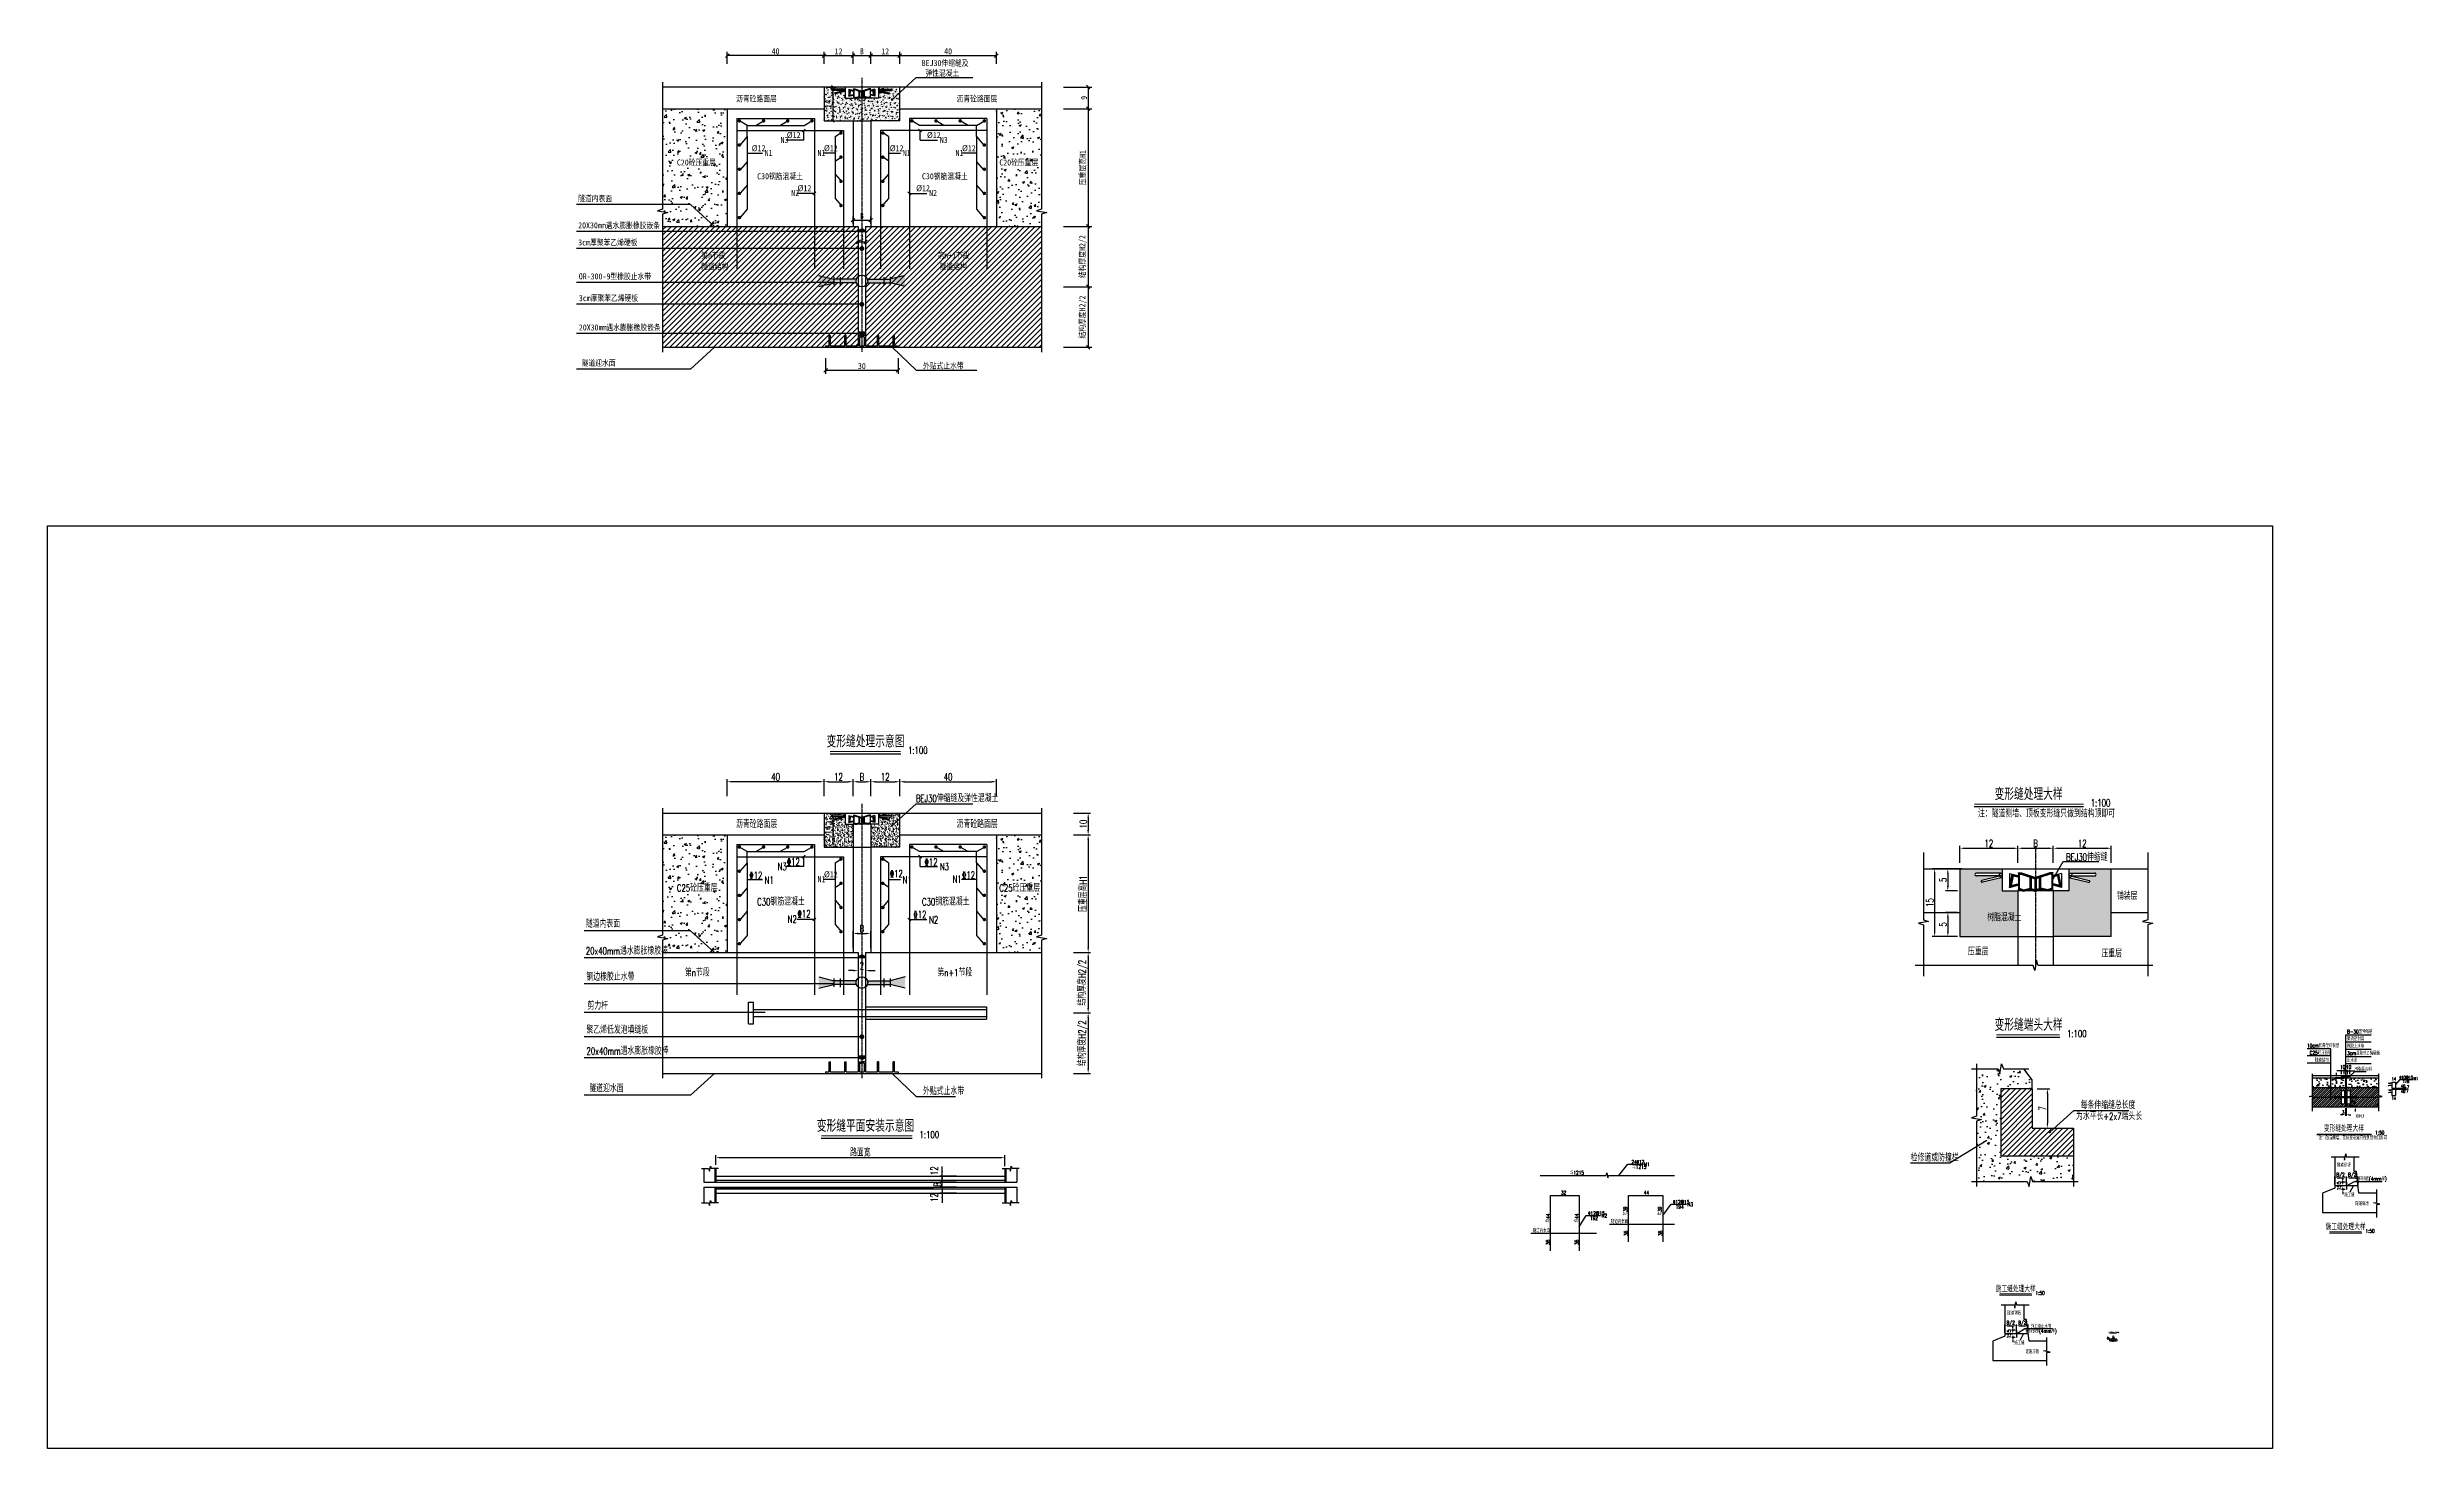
# Model space of a CAD drawing. Header units: millimetres. Extents: x 7719 to 273165, y -3008 to 2785.
# Drawn here: x 7719 to 17516, y -3008 to 2785 of the extents above; entities outside this region: 2.
import ezdxf
from ezdxf.enums import TextEntityAlignment as Align

# ---------------------------------------------------------------- set-up
doc = ezdxf.new("R2010")
doc.units = ezdxf.units.MM
doc.header["$LTSCALE"] = 0.3
doc.header["$MEASUREMENT"] = 0
doc.linetypes.add('ACAD_ISO02W100', pattern=[15, 12, -3])
doc.linetypes.add('ACAD_ISO04W100', pattern=[30, 24, -3, 0, -3])
for name, color, linetype in [('D', 4, 'Continuous'), ('DIM', 3, 'Continuous'), ('LG', 1, 'Continuous'), ('outline', 3, 'Continuous'), ('TEXT', 2, 'Continuous'), ('中心线', 5, 'ACAD_ISO04W100'), ('填充', 8, 'Continuous'), ('文字', 7, 'Continuous'), ('标注', 7, 'Continuous'), ('次轮廓线', 7, 'Continuous'), ('结构', 2, 'Continuous'), ('虚线', 11, 'ACAD_ISO02W100'), ('轮廓线', 1, 'Continuous'), ('钢筋', 1, 'Continuous')]:
    doc.layers.add(name, color=color, linetype=linetype)
doc.layers.add('轮廓', color=1, linetype='Continuous', lineweight=35)
doc.styles.add('FSD', font='fsdb_e.shx', dxfattribs={"width": 0.8, "bigfont": 'fsd.shx'})
doc.styles.get("Standard").update_dxf_attribs({"font": 'simplex1.shx', "width": 0.7, "bigfont": 'hztxt.shx'})
doc.styles.add('宋体', font='SimSun.ttf', dxfattribs={"width": 0.8})
doc.dimstyles.new('10', dxfattribs={"dimtxt": 3, "dimasz": 2, "dimexe": 1, "dimexo": 1, "dimgap": 0.5, "dimtad": 1, "dimdec": 1, "dimdsep": 46, "dimtxsty": 'Standard', "dimcen": 0.5, "dimadec": 0, "dimazin": 0, "dimtfac": 1, "dimtdec": 1, "dimtofl": 0, "dimtmove": 2, "dimatfit": 3, "dimfxl": 0, "dimtolj": 1, "dimtzin": 0, "dimarcsym": 0})
doc.dimstyles.new('100', dxfattribs={"dimscale": 10, "dimtxt": 3, "dimasz": 2, "dimexe": 1, "dimexo": 1, "dimgap": 0.5, "dimtad": 1, "dimdec": 1, "dimdsep": 46, "dimtxsty": 'Standard', "dimcen": 0.5, "dimadec": 0, "dimazin": 0, "dimtfac": 1, "dimtdec": 1, "dimtofl": 0, "dimtmove": 2, "dimatfit": 3, "dimfxl": 0, "dimtolj": 1, "dimtzin": 0, "dimarcsym": 0})
doc.dimstyles.new('1比100结构', dxfattribs={"dimscale": 10, "dimtxt": 2.5, "dimasz": 1.5, "dimexe": 1.5, "dimexo": 1, "dimgap": 0.5, "dimtad": 1, "dimdec": 1, "dimdsep": 46, "dimtxsty": '宋体', "dimblk": 'ARCHTICK', "dimcen": 0.09, "dimclrd": 256, "dimclre": 256, "dimclrt": 6, "dimaunit": 1, "dimadec": 3, "dimazin": 0, "dimtfac": 1, "dimtdec": 1, "dimtix": 1, "dimtofl": 0, "dimtmove": 2, "dimatfit": 3, "dimldrblk": 'ARCHTICK', "dimfxl": 0, "dimtolj": 1, "dimtzin": 0, "dimarcsym": 0})
doc.dimstyles.new('25', dxfattribs={"dimscale": 2.5, "dimtxt": 3, "dimasz": 2, "dimexe": 1, "dimexo": 1, "dimgap": 0.5, "dimtad": 1, "dimdec": 1, "dimdsep": 46, "dimtxsty": 'Standard', "dimcen": 0.5, "dimadec": 0, "dimazin": 0, "dimtfac": 1, "dimtdec": 1, "dimtofl": 0, "dimtmove": 2, "dimatfit": 3, "dimfxl": 0, "dimtolj": 1, "dimtzin": 0, "dimarcsym": 0})
doc.dimstyles.new('50', dxfattribs={"dimscale": 5, "dimtxt": 3, "dimasz": 2, "dimexe": 1, "dimexo": 1, "dimgap": 0.5, "dimtad": 1, "dimdec": 1, "dimdsep": 46, "dimtxsty": 'Standard', "dimcen": 0.5, "dimadec": 0, "dimazin": 0, "dimtfac": 1, "dimtdec": 1, "dimtofl": 0, "dimtmove": 2, "dimatfit": 3, "dimfxl": 0, "dimtolj": 1, "dimtzin": 0, "dimarcsym": 0})
doc.dimstyles.new('lj-100', dxfattribs={"dimtxt": 30, "dimasz": 10, "dimexe": 15, "dimexo": 10, "dimgap": 5, "dimtad": 1, "dimlfac": 0.1, "dimdsep": 46, "dimtxsty": 'FSD', "dimblk": 'ARCHTICK', "dimcen": 25, "dimclrd": 7, "dimclre": 7, "dimclrt": 7, "dimadec": 0, "dimazin": 0, "dimtfac": 1, "dimtix": 1, "dimtmove": 2, "dimatfit": 3, "dimldrblk": 'ARCHTICK', "dimfxl": 0, "dimarcsym": 0})
pattern_1 = [(45, (12312.0708, -4424.078), (-1.683798, 1.683798), []), (45, (12313.1933, -4424.078), (-1.683798, 1.683798), [])]

msp = doc.modelspace()

# ---------------------------------------------------------------- texts
at = {"color": 7, "ltscale": 100, "style": '宋体', "width": 0.8}
for s, p in [('BEJ30伸缩缝及', (11334.521, 2707.74)), ('弹性混凝土', (11349.979, 2666.566)), ('沥青砼路面层', (10567.065, 2560.593)), ('沥青砼路面层', (11479.073, 2560.593)), ('%%C12', (10631.76, 2355.998)), ('%%C12', (10776.754, 2410.225)), ('%%C12', (10930.331, 2355.998)), ('%%C12', (11202.651, 2355.998)), ('%%C12', (11356.227, 2410.225)), ('%%C12', (11501.222, 2355.998)), ('C20砼压重层', (10322.258, 2296.842)), ('C30钢筋混凝土', (10654.273, 2239.851)), ('C30钢筋混凝土', (11335.708, 2239.851)), ('C20砼压重层', (11655.676, 2296.842)), ('隧道内表面', (9914.058, 2148.2)), ('%%C12', (10821.196, 2190.569)), ('%%C12', (11311.785, 2190.569)), ('20X30mm遇水膨胀橡胶嵌条', (9914.058, 2036.795)), ('3cm厚聚苯乙烯硬板', (9914.058, 1966.241)), ('第n节段', (10422.973, 1913.044)), ('隧道结构', (10422.973, 1866.568)), ('第n+1节段', (11399.874, 1913.044)), ('隧道结构', (11408.8, 1866.568)), ('3cm厚聚苯乙烯硬板', (9916.733, 1735.956)), ('OR-300-9型橡胶止水带', (9916.733, 1825.86)), ('20X30mm遇水膨胀橡胶嵌条', (9916.733, 1614.65)), ('隧道迎水面', (9928.63, 1468.02)), ('外贴式止水带', (11340.173, 1456.424)), ('%%C12', (10930.331, -646.402))]:
    msp.add_text(s, height=25, dxfattribs=at).set_placement(p)
at = {"layer": 'TEXT', "width": 0.7}
msp.add_text('迎水侧', height=12.5, dxfattribs=at).set_placement((17264.252, -1640.528))
at = {"layer": '文字', "style": '宋体', "width": 0.8}
for s, p in [('N1', (10685.234, 2335.99)), ('N3', (10750.835, 2390.218)), ('N1', (10903.745, 2335.99)), ('N1', (11256.125, 2335.99)), ('N3', (11409.48, 2390.218)), ('N1', (11474.636, 2335.99)), ('N2', (10795.277, 2170.562)), ('N2', (11365.26, 2170.562)), ('N1', (10903.745, -666.41))]:
    msp.add_text(s, height=25, dxfattribs=at).set_placement(p)
at = {"layer": '文字', "color": 7, "width": 0.7}
for s, height, p in [('变形缝处理示意图', 50, (11102.129, -81.709)), ('变形缝处理大样', 50, (15911.951, -299.37)), ('变形缝端头大样', 50, (15911.951, -1253.407)), ('变形缝平面安装示意图', 50, (11102.129, -1671.032)), ('变形缝处理大样', 25, (17215.931, -1682.007)), ('施工缝处理大样', 25, (17222.812, -2089.059)), ('施工缝处理大样', 25, (15858.557, -2345.659))]:
    msp.add_text(s, height=height, dxfattribs=at).set_placement(p, align=Align.MIDDLE)
at = {"layer": '文字', "width": 0.7}
for s, height, p in [('1:100', 30, (11277.853, -136.088)), ('BEJ30伸缩缝及弹性混凝土', 30, (11310.475, -335.151)), ('注：隧道侧墙、顶板变形缝只做到结构顶即可', 30, (15702.671, -398.087)), ('1:100', 30, (16169.016, -353.749)), ('沥青砼路面层', 30, (10567.065, -441.807)), ('沥青砼路面层', 30, (11479.073, -441.807)), ('N3', 30, (10738.798, -616.994)), ('%%13212', 30, (10776.754, -597.588)), ('%%13212', 30, (11346.354, -598.49)), ('N3', 30, (11409.48, -617.314)), ('BEJ30伸缩缝', 30, (16066.957, -577.917)), ('C25砼压重层', 30, (10322.258, -705.558)), ('%%13212', 30, (10621.529, -653.319)), ('N1', 30, (10685.234, -672.725)), ('%%13212', 30, (11202.651, -646.402)), ('N1', 30, (11256.125, -671.628)), ('N1', 30, (11461.886, -668.896)), ('%%13212', 30, (11501.222, -651.686)), ('C25砼压重层', 30, (11655.676, -705.558)), ('C30钢筋混凝土', 30, (10654.273, -762.549)), ('%%13212', 30, (10821.196, -811.831)), ('C30钢筋混凝土', 30, (11335.708, -762.549)), ('铺装层', 30, (16276.91, -739.015)), ('隧道内表面', 30, (9945.563, -854.2)), ('N2', 30, (10780.411, -834.567)), ('%%13212', 30, (11300.065, -815.372)), ('N2', 30, (11365.26, -836.819)), ('树脂混凝土', 30, (15740.802, -827.524)), ('20x40mm遇水膨胀橡胶棒', 30, (9945.563, -965.605)), ('压重层', 30, (15661.154, -968.751)), ('压重层', 30, (16213.143, -976.837)), ('钢边橡胶止水带', 30, (9948.237, -1073.216)), ('第n节段', 30, (10355.463, -1055.468)), ('第n+1节段', 30, (11399.874, -1055.468)), ('剪力杆', 30, (9952.512, -1192.877)), ('聚乙烯低发泡填缝板', 30, (9948.237, -1292.65)), ('20x40mm遇水膨胀橡胶棒', 30, (9948.237, -1379.743)), ('1:100', 30, (16070.633, -1307.786)), ('10cm沥青砼铺装层', 15, (17063.078, -1349.614)), ('C25砼压重层', 15, (17074.033, -1379.415)), ('橡胶止水带', 15, (17228.692, -1351.483)), ('聚硫密封膏', 15, (17228.692, -1321.682)), ('3cm厚聚苯乙烯硬板', 15, (17228.692, -1381.284)), ('B-30型伸缩缝', 15, (17228.692, -1291.882)), ('隧道结构', 15, (17095.815, -1409.216)), ('止水条', 15, (17228.692, -1411.085)), ('树脂混合料', 15, (17260.128, -1447.592)), ('隧道迎水面', 30, (9960.134, -1534.38)), ('外贴式止水带', 30, (11340.173, -1545.976)), ('14', 12.5, (17412.916, -1566.531)), ('14', 12.5, (17413.626, -1486.243)), ('40', 12.5, (17451.019, -1515.744)), ('40', 12.5, (17451.019, -1537.839)), ('7', 12.5, (17473.936, -1535.407)), ('7', 12.5, (17476.421, -1518.962)), ('N1', 12.5, (17504.089, -1484.75)), ('为水平长+2x7端头长', 30, (16107.834, -1649.452)), ('每条伸缩缝总长度', 30, (16127.115, -1603.512)), ('1:100', 30, (11325.778, -1725.411)), ('注：隧道侧墙、顶板变形缝只做到结构顶即可', 15, (17111.292, -1731.365)), ('1:50', 15, (17344.464, -1709.196)), ('均1215', 15, (14015.172, -1875.219)), ('24%%13212', 15, (14269.418, -1830.596)), ('均1215', 15, (14273.233, -1851.285)), ('N1', 15, (14321.959, -1841.125)), ('检修道或防撞栏', 30, (15424.334, -1820.892)), ('32', 15, (13977.852, -1957.797)), ('44', 15, (14320.454, -1957.797)), ('%%13212@15', 15, (14091.051, -2042.839)), ('192', 15, (14097.973, -2063.528)), ('N2', 15, (14145.953, -2053.368)), ('%%13212@15', 15, (14441.855, -1995.98)), ('194', 15, (14452.439, -2016.67)), ('N3', 15, (14501.165, -2006.509)), ('隧道内表面', 15, (13861.545, -2114.21)), ('隧道内表面', 15, (14184.557, -2076.976)), ('1:50', 15, (17304.456, -2116.248)), ('1:50', 15, (15940.201, -2372.849))]:
    msp.add_text(s, height=height, dxfattribs=at).set_placement(p)
for s, p in [('%%13110@15', (17473.955, -1480.168)), ('178', (17472.052, -1496.72))]:
    msp.add_text(s, height=12.5, dxfattribs=at).set_placement(p, align=Align.CENTER)
for s, height, p in [('14', 12.5, (17410.754, -1512.063)), ('14', 12.5, (17412.174, -1540.526)), ('均44', 15, (13931.333, -2073.487)), ('均44', 15, (14050.336, -2073.487)), ('均39', 15, (14251.965, -2043.891)), ('均39', 15, (14394.428, -2043.891)), ('36', 15, (13931.333, -2166.653)), ('36', 15, (14050.336, -2166.653)), ('36', 15, (14254.346, -2129.419)), ('36', 15, (14396.809, -2129.419))]:
    msp.add_text(s, height=height, rotation=90, dxfattribs=at).set_placement(p)
for s, height, p in [('隧道侧墙', 15, (17215.941, -1833.958)), ('施工缝', 15, (17237.709, -1957.255)), ('镀锌钢板(4mm厚)', 15, (17327.646, -1893.234)), ('隧道底板', 15, (17290.903, -1993.549)), ('隧道侧墙', 15, (15851.686, -2445.962)), ('镀锌钢板(4mm厚)', 15, (15963.391, -2522.612)), ('施工缝止水带', 15, (15963.391, -2501.636)), ('施工缝止水带大样', 5, (16260.903, -2525.563)), ('1:10', 3, (16280.944, -2528.47)), ('施工缝', 15, (15873.454, -2569.259)), ('隧道底板', 15, (15926.648, -2605.553))]:
    msp.add_text(s, height=height, dxfattribs=at).set_placement(p, align=Align.MIDDLE)

# ---------------------------------------------------------------- blocks, each defined once
blk = doc.blocks.new('*X2')
at = {"color": 0}
for p, q in [((6750, 600), (6757, 607)), ((6750, 602), (6756, 607)), ((6750, 604), (6754, 607)), ((6750, 605), (6752, 607)), ((6750, 607), (6750, 607)), ((6750, 598), (6755, 603)), ((6750, 597), (6755, 602)), ((6750, 595), (6755, 600)), ((6750, 593), (6755, 598)), ((6750, 591), (6755, 596)), ((6750, 590), (6755, 595)), ((6751, 589), (6755, 593)), ((6753, 589), (6756, 592)), ((6755, 589), (6760, 594)), ((6756, 604), (6759, 607)), ((6757, 604), (6760, 607)), ((6757, 589), (6760, 592)), ((6758, 589), (6760, 591)), ((6759, 603), (6760, 605)), ((6760, 602), (6760, 603)), ((6760, 589), (6760, 589))]:
    blk.add_line(p, q, dxfattribs=at)
blk = doc.blocks.new('*X3')
at = {"color": 0}
for p, q in [((6790, 603), (6795, 607)), ((6790, 605), (6793, 607)), ((6790, 607), (6791, 607)), ((6790, 592), (6791, 593)), ((6790, 591), (6792, 593)), ((6790, 589), (6793, 592)), ((6792, 589), (6800, 597)), ((6793, 604), (6796, 607)), ((6794, 589), (6800, 595)), ((6795, 603), (6800, 607)), ((6795, 604), (6798, 607)), ((6795, 601), (6800, 606)), ((6795, 599), (6800, 604)), ((6795, 597), (6800, 602)), ((6795, 596), (6800, 601)), ((6795, 594), (6800, 599)), ((6795, 589), (6800, 594)), ((6797, 589), (6800, 592)), ((6799, 589), (6800, 590))]:
    blk.add_line(p, q, dxfattribs=at)
blk = doc.blocks.new('*D4')
at = {"layer": '标注', "color": 0, "lineweight": -2}
for p, q in [((17211.9, -1628.2), (17201.9, -1628.2)), ((17221.9, -1600.2), (17221.9, -1633.2)), ((17224.9, -1600.2), (17224.9, -1633.2)), ((17234.9, -1628.2), (17244.9, -1628.2))]:
    blk.add_line(p, q, dxfattribs=at)
at = {"layer": '标注', "color": 0}
for points in [[(17211.9, -1626.5), (17211.9, -1629.8), (17221.9, -1628.2)], [(17234.9, -1626.5), (17234.9, -1629.8), (17224.9, -1628.2)]]:
    blk.add_solid(points, dxfattribs=at)
at = {"layer": '标注', "color": 0, "insert": (17212.7, -1618.5), "char_height": 15, "attachment_point": 5}
blk.add_mtext('\\A1;3', dxfattribs=at)
blk = doc.blocks.new('*D5')
at = {"layer": '标注', "color": 0, "lineweight": -2}
for p, q in [((17232.4, -1592.7), (17267.4, -1592.7)), ((17232.4, -1595.2), (17267.4, -1595.2)), ((17262.4, -1582.7), (17262.4, -1572.7)), ((17262.4, -1605.2), (17262.4, -1615.2))]:
    blk.add_line(p, q, dxfattribs=at)
at = {"layer": '标注', "color": 0}
for points in [[(17260.8, -1582.7), (17264.1, -1582.7), (17262.4, -1592.7)], [(17260.8, -1605.2), (17264.1, -1605.2), (17262.4, -1595.2)]]:
    blk.add_solid(points, dxfattribs=at)
at = {"layer": '标注', "color": 0, "insert": (17251.2, -1583.1), "char_height": 15, "attachment_point": 5, "rotation": 90}
blk.add_mtext('\\A1;2.5', dxfattribs=at)
blk = doc.blocks.new('*D6')
at = {"layer": '标注', "color": 0, "lineweight": -2}
for p, q in [((17185.2, -1465.2), (17185.2, -1455.2)), ((17215.2, -1475.2), (17180.2, -1475.2)), ((17215.2, -1478.2), (17180.2, -1478.2)), ((17185.2, -1488.2), (17185.2, -1498.2))]:
    blk.add_line(p, q, dxfattribs=at)
at = {"layer": '标注', "color": 0}
for points in [[(17183.5, -1465.2), (17186.8, -1465.2), (17185.2, -1475.2)], [(17183.5, -1488.2), (17186.8, -1488.2), (17185.2, -1478.2)]]:
    blk.add_solid(points, dxfattribs=at)
at = {"layer": '标注', "color": 0, "insert": (17175.4, -1484.5), "char_height": 15, "attachment_point": 5, "rotation": 90}
blk.add_mtext('\\A1;3', dxfattribs=at)
blk = doc.blocks.new('*D7')
at = {"layer": '标注', "color": 0, "lineweight": -2}
for p, q in [((17196.2, -1447), (17186.2, -1447)), ((17206.2, -1460.2), (17206.2, -1442)), ((17216.2, -1460.2), (17216.2, -1442)), ((17226.2, -1447), (17236.2, -1447))]:
    blk.add_line(p, q, dxfattribs=at)
at = {"layer": '标注', "color": 0}
for points in [[(17196.2, -1445.3), (17196.2, -1448.6), (17206.2, -1447)], [(17226.2, -1445.3), (17226.2, -1448.6), (17216.2, -1447)]]:
    blk.add_solid(points, dxfattribs=at)
at = {"layer": '标注', "color": 0, "insert": (17211.2, -1430.7), "char_height": 15, "attachment_point": 5}
blk.add_mtext('\\A1;10', dxfattribs=at)
blk = doc.blocks.new('*D8')
at = {"layer": '标注', "color": 0, "lineweight": -2}
for p, q in [((17206.2, -1447), (17196.2, -1447)), ((17216.2, -1460.2), (17216.2, -1442)), ((17230.3, -1460.2), (17230.3, -1442)), ((17240.3, -1447), (17250.3, -1447))]:
    blk.add_line(p, q, dxfattribs=at)
at = {"layer": '标注', "color": 0}
for points in [[(17206.2, -1445.3), (17206.2, -1448.6), (17216.2, -1447)], [(17240.3, -1445.3), (17240.3, -1448.6), (17230.3, -1447)]]:
    blk.add_solid(points, dxfattribs=at)
at = {"layer": '标注', "color": 0, "insert": (17223.2, -1437), "char_height": 15, "attachment_point": 5}
blk.add_mtext('\\A1;E', dxfattribs=at)
blk = doc.blocks.new('*D9')
at = {"layer": '标注', "color": 0, "lineweight": -2}
for p, q in [((17220.3, -1447), (17210.3, -1447)), ((17230.3, -1460.2), (17230.3, -1442)), ((17240.3, -1460.2), (17240.3, -1442)), ((17250.3, -1447), (17260.3, -1447))]:
    blk.add_line(p, q, dxfattribs=at)
at = {"layer": '标注', "color": 0}
for points in [[(17220.3, -1445.3), (17220.3, -1448.6), (17230.3, -1447)], [(17250.3, -1445.3), (17250.3, -1448.6), (17240.3, -1447)]]:
    blk.add_solid(points, dxfattribs=at)
at = {"layer": '标注', "color": 0, "insert": (17235.3, -1430.7), "char_height": 15, "attachment_point": 5}
blk.add_mtext('\\A1;10', dxfattribs=at)
blk = doc.blocks.new('*D11')
at = {"layer": '标注', "color": 0, "lineweight": -2}
for p, q in [((17221.2, -1921.9), (17206.2, -1921.9)), ((17221.2, -1936.9), (17206.2, -1936.9)), ((17211.2, -1911.9), (17211.2, -1901.9)), ((17211.2, -1946.9), (17211.2, -1956.9))]:
    blk.add_line(p, q, dxfattribs=at)
at = {"layer": '标注', "color": 0}
for points in [[(17209.5, -1911.9), (17212.9, -1911.9), (17211.2, -1921.9)], [(17209.5, -1946.9), (17212.9, -1946.9), (17211.2, -1936.9)]]:
    blk.add_solid(points, dxfattribs=at)
at = {"layer": '标注', "color": 0, "insert": (17194.9, -1929.4), "char_height": 15, "attachment_point": 5, "rotation": 90}
blk.add_mtext('\\A1;15', dxfattribs=at)
blk = doc.blocks.new('*D12')
at = {"layer": '标注', "color": 0, "lineweight": -2}
for p, q in [((17221.2, -1906.9), (17206.2, -1906.9)), ((17221.2, -1921.9), (17206.2, -1921.9)), ((17211.2, -1896.9), (17211.2, -1886.9)), ((17211.2, -1931.9), (17211.2, -1941.9))]:
    blk.add_line(p, q, dxfattribs=at)
at = {"layer": '标注', "color": 0}
for points in [[(17209.5, -1896.9), (17212.9, -1896.9), (17211.2, -1906.9)], [(17209.5, -1931.9), (17212.9, -1931.9), (17211.2, -1921.9)]]:
    blk.add_solid(points, dxfattribs=at)
at = {"layer": '标注', "color": 0, "insert": (17194.9, -1914.4), "char_height": 15, "attachment_point": 5, "rotation": 90}
blk.add_mtext('\\A1;15', dxfattribs=at)
blk = doc.blocks.new('*D13')
at = {"layer": '标注', "color": 0, "lineweight": -2}
for p, q in [((17177.9, -1916.9), (17177.9, -1883.2)), ((17187.9, -1888.2), (17216.2, -1888.2)), ((17226.2, -1916.9), (17226.2, -1883.2))]:
    blk.add_line(p, q, dxfattribs=at)
at = {"layer": '标注', "color": 0}
for points in [[(17187.9, -1886.6), (17187.9, -1889.9), (17177.9, -1888.2)], [(17216.2, -1886.6), (17216.2, -1889.9), (17226.2, -1888.2)]]:
    blk.add_solid(points, dxfattribs=at)
at = {"layer": '标注', "color": 0, "insert": (17202, -1878.2), "char_height": 15, "attachment_point": 5}
blk.add_mtext('\\A1;B/2', dxfattribs=at)
blk = doc.blocks.new('*D14')
at = {"layer": '标注', "color": 0, "lineweight": -2}
for p, q in [((17226.2, -1916.9), (17226.2, -1883.2)), ((17236.2, -1888.2), (17264.5, -1888.2)), ((17274.5, -1916.9), (17274.5, -1883.2))]:
    blk.add_line(p, q, dxfattribs=at)
at = {"layer": '标注', "color": 0}
for points in [[(17236.2, -1886.6), (17236.2, -1889.9), (17226.2, -1888.2)], [(17264.5, -1886.6), (17264.5, -1889.9), (17274.5, -1888.2)]]:
    blk.add_solid(points, dxfattribs=at)
at = {"layer": '标注', "color": 0, "insert": (17250.3, -1878.2), "char_height": 15, "attachment_point": 5}
blk.add_mtext('\\A1;B/2', dxfattribs=at)
blk = doc.blocks.new('*D15')
at = {"color": 0, "lineweight": -2}
for p, q in [((15583.3, -611.2), (15513.3, -611.2)), ((15523.3, -631.2), (15523.3, -871.2)), ((15583.3, -891.2), (15513.3, -891.2))]:
    blk.add_line(p, q, dxfattribs=at)
at = {"color": 0}
for points in [[(15520, -631.2), (15526.6, -631.2), (15523.3, -611.2)], [(15520, -871.2), (15526.6, -871.2), (15523.3, -891.2)]]:
    blk.add_solid(points, dxfattribs=at)
at = {"color": 0, "insert": (15503.3, -751.2), "char_height": 30, "attachment_point": 5, "rotation": 90}
blk.add_mtext('\\A1;15', dxfattribs=at)
blk = doc.blocks.new('*D19')
at = {"color": 0, "lineweight": -2}
for p, q in [((15637.8, -611.2), (15567.8, -611.2)), ((15577.8, -631.2), (15577.8, -682.8)), ((15617.6, -702.8), (15567.8, -702.8))]:
    blk.add_line(p, q, dxfattribs=at)
at = {"color": 0}
for points in [[(15574.5, -631.2), (15581.2, -631.2), (15577.8, -611.2)], [(15574.5, -682.8), (15581.2, -682.8), (15577.8, -702.8)]]:
    blk.add_solid(points, dxfattribs=at)
at = {"color": 0, "insert": (15557.8, -657), "char_height": 30, "attachment_point": 5, "rotation": 90}
blk.add_mtext('\\A1;5', dxfattribs=at)
blk = doc.blocks.new('*D16')
at = {"color": 0, "lineweight": -2}
for p, q in [((15627.6, -586.3), (15627.6, -516.3)), ((15647.6, -526.3), (15847.6, -526.3)), ((15867.6, -586.3), (15867.6, -516.3))]:
    blk.add_line(p, q, dxfattribs=at)
at = {"color": 0}
for points in [[(15647.6, -523), (15647.6, -529.6), (15627.6, -526.3)], [(15847.6, -523), (15847.6, -529.6), (15867.6, -526.3)]]:
    blk.add_solid(points, dxfattribs=at)
at = {"color": 0, "insert": (15747.6, -506.3), "char_height": 30, "attachment_point": 5}
blk.add_mtext('\\A1;12', dxfattribs=at)
blk = doc.blocks.new('*D17')
at = {"color": 0, "lineweight": -2}
for p, q in [((15867.6, -586.3), (15867.6, -516.3)), ((15887.6, -526.3), (15993.9, -526.3)), ((16013.9, -586.3), (16013.9, -516.3))]:
    blk.add_line(p, q, dxfattribs=at)
at = {"color": 0}
for points in [[(15887.6, -523), (15887.6, -529.6), (15867.6, -526.3)], [(15993.9, -523), (15993.9, -529.6), (16013.9, -526.3)]]:
    blk.add_solid(points, dxfattribs=at)
at = {"color": 0, "insert": (15940.7, -506.3), "char_height": 30, "attachment_point": 5}
blk.add_mtext('\\A1;B', dxfattribs=at)
blk = doc.blocks.new('*D18')
at = {"color": 0, "lineweight": -2}
for p, q in [((16013.9, -586.3), (16013.9, -516.3)), ((16033.9, -526.3), (16233.9, -526.3)), ((16253.9, -586.3), (16253.9, -516.3))]:
    blk.add_line(p, q, dxfattribs=at)
at = {"color": 0}
for points in [[(16033.9, -523), (16033.9, -529.6), (16013.9, -526.3)], [(16233.9, -523), (16233.9, -529.6), (16253.9, -526.3)]]:
    blk.add_solid(points, dxfattribs=at)
at = {"color": 0, "insert": (16133.9, -506.3), "char_height": 30, "attachment_point": 5}
blk.add_mtext('\\A1;12', dxfattribs=at)
blk = doc.blocks.new('*D20')
at = {"color": 0, "lineweight": -2}
for p, q in [((15617.6, -791.2), (15568.1, -791.2)), ((15578.1, -811.2), (15578.1, -871.2)), ((15617.6, -891.2), (15568.1, -891.2))]:
    blk.add_line(p, q, dxfattribs=at)
at = {"color": 0}
for points in [[(15574.8, -811.2), (15581.5, -811.2), (15578.1, -791.2)], [(15574.8, -871.2), (15581.5, -871.2), (15578.1, -891.2)]]:
    blk.add_solid(points, dxfattribs=at)
at = {"color": 0, "insert": (15558.1, -841.2), "char_height": 30, "attachment_point": 5, "rotation": 90}
blk.add_mtext('\\A1;5', dxfattribs=at)
blk = doc.blocks.new('*D21')
at = {"color": 0, "lineweight": -2}
for p, q in [((15947.6, -1520.4), (15999.7, -1520.4)), ((15989.7, -1540.4), (15989.7, -1663.1)), ((15947.6, -1683.1), (15999.7, -1683.1))]:
    blk.add_line(p, q, dxfattribs=at)
at = {"color": 0}
for points in [[(15986.4, -1540.4), (15993, -1540.4), (15989.7, -1520.4)], [(15986.4, -1663.1), (15993, -1663.1), (15989.7, -1683.1)]]:
    blk.add_solid(points, dxfattribs=at)
at = {"color": 0, "insert": (15969.7, -1601.7), "char_height": 30, "attachment_point": 5, "rotation": 90}
blk.add_mtext('\\A1;7', dxfattribs=at)
blk = doc.blocks.new('*D23')
at = {"color": 0, "lineweight": -2}
for p, q in [((10930.6, -311.2), (10930.6, -241.2)), ((10950.6, -251.2), (11030.6, -251.2)), ((11050.6, -311.2), (11050.6, -241.2))]:
    blk.add_line(p, q, dxfattribs=at)
at = {"color": 0}
for points in [[(10950.6, -247.9), (10950.6, -254.5), (10930.6, -251.2)], [(11030.6, -247.9), (11030.6, -254.5), (11050.6, -251.2)]]:
    blk.add_solid(points, dxfattribs=at)
at = {"color": 0, "insert": (10990.6, -231.2), "char_height": 30, "attachment_point": 5}
blk.add_mtext('\\A1;12', dxfattribs=at)
blk = doc.blocks.new('*D24')
at = {"color": 0, "lineweight": -2}
for p, q in [((11050.6, -311.2), (11050.6, -241.2)), ((11070.6, -251.2), (11103.8, -251.2)), ((11123.8, -311.2), (11123.8, -241.2))]:
    blk.add_line(p, q, dxfattribs=at)
at = {"color": 0}
for points in [[(11070.6, -247.9), (11070.6, -254.5), (11050.6, -251.2)], [(11103.8, -247.9), (11103.8, -254.5), (11123.8, -251.2)]]:
    blk.add_solid(points, dxfattribs=at)
at = {"color": 0, "insert": (11087.2, -231.2), "char_height": 30, "attachment_point": 5}
blk.add_mtext('\\A1;B', dxfattribs=at)
blk = doc.blocks.new('*D25')
at = {"color": 0, "lineweight": -2}
for p, q in [((11123.8, -311.2), (11123.8, -241.2)), ((11143.8, -251.2), (11223.8, -251.2)), ((11243.8, -311.2), (11243.8, -241.2))]:
    blk.add_line(p, q, dxfattribs=at)
at = {"color": 0}
for points in [[(11143.8, -247.9), (11143.8, -254.5), (11123.8, -251.2)], [(11223.8, -247.9), (11223.8, -254.5), (11243.8, -251.2)]]:
    blk.add_solid(points, dxfattribs=at)
at = {"color": 0, "insert": (11183.8, -231.2), "char_height": 30, "attachment_point": 5}
blk.add_mtext('\\A1;12', dxfattribs=at)
blk = doc.blocks.new('2')
at = {"layer": 'D', "color": 4}
for p, q in [((212889.2, -137292.2), (212889.2, -137260.7)), ((212889.2, -137260.7), (212892.9, -137260.7)), ((212892.9, -137292.2), (212892.9, -137260.7)), ((212937.9, -137292.2), (212937.9, -137260.7)), ((212937.9, -137260.7), (212941.7, -137260.7)), ((212941.7, -137292.2), (212941.7, -137260.7)), ((212979.2, -137260.7), (212990.4, -137260.7)), ((212979.2, -137260.7), (212979.2, -137292.2)), ((213001.7, -137260.7), (212990.4, -137260.7)), ((213001.7, -137260.7), (213001.7, -137292.2)), ((213039.2, -137292.2), (213039.2, -137260.7)), ((213042.9, -137260.7), (213039.2, -137260.7)), ((213042.9, -137292.2), (213042.9, -137260.7)), ((213087.9, -137292.2), (213087.9, -137260.7)), ((213091.7, -137260.7), (213087.9, -137260.7)), ((213091.7, -137292.2), (213091.7, -137260.7)), ((212877.9, -137292.2), (212889.2, -137292.2)), ((212877.9, -137292.2), (212877.9, -137296.7)), ((212877.9, -137296.7), (213102.9, -137296.7)), ((212892.9, -137292.2), (212937.9, -137292.2)), ((212941.7, -137292.2), (212979.2, -137292.2)), ((212982.9, -137264.5), (212990.4, -137264.5)), ((212982.9, -137264.5), (212982.9, -137292.2)), ((212982.9, -137292.2), (212997.9, -137292.2)), ((212997.9, -137264.5), (212990.4, -137264.5)), ((212997.9, -137264.5), (212997.9, -137292.2)), ((213001.7, -137292.2), (213039.2, -137292.2)), ((213042.9, -137292.2), (213087.9, -137292.2)), ((213091.7, -137292.2), (213102.9, -137292.2)), ((213102.9, -137292.2), (213102.9, -137296.7))]:
    blk.add_line(p, q, dxfattribs=at)
blk = doc.blocks.new('*D26')
at = {"color": 0, "lineweight": -2}
for p, q in [((11963, -471.1), (12033, -471.1)), ((12023, -491.1), (12023, -937.2)), ((11963, -957.2), (12033, -957.2))]:
    blk.add_line(p, q, dxfattribs=at)
at = {"color": 0}
for points in [[(12019.7, -491.1), (12026.4, -491.1), (12023, -471.1)], [(12019.7, -937.2), (12026.4, -937.2), (12023, -957.2)]]:
    blk.add_solid(points, dxfattribs=at)
at = {"color": 0, "insert": (12003, -714.1), "char_height": 30, "attachment_point": 5, "rotation": 90}
blk.add_mtext('\\A1;压重层高H1', dxfattribs=at)
blk = doc.blocks.new('*D27')
at = {"color": 0, "lineweight": -2}
for p, q in [((11963, -957.2), (12033, -957.2)), ((12023, -977.2), (12023, -1187.2)), ((11963, -1207.2), (12033, -1207.2))]:
    blk.add_line(p, q, dxfattribs=at)
at = {"color": 0}
for points in [[(12019.7, -977.2), (12026.4, -977.2), (12023, -957.2)], [(12019.7, -1187.2), (12026.4, -1187.2), (12023, -1207.2)]]:
    blk.add_solid(points, dxfattribs=at)
at = {"color": 0, "insert": (12003, -1082.2), "char_height": 30, "attachment_point": 5, "rotation": 90}
blk.add_mtext('\\A1;结构厚度H2/2', dxfattribs=at)
blk = doc.blocks.new('*D28')
at = {"color": 0, "lineweight": -2}
for p, q in [((11963, -1207.2), (12033, -1207.2)), ((12023, -1227.2), (12023, -1437.2)), ((11963, -1457.2), (12033, -1457.2))]:
    blk.add_line(p, q, dxfattribs=at)
at = {"color": 0}
for points in [[(12019.7, -1227.2), (12026.4, -1227.2), (12023, -1207.2)], [(12019.7, -1437.2), (12026.4, -1437.2), (12023, -1457.2)]]:
    blk.add_solid(points, dxfattribs=at)
at = {"color": 0, "insert": (12003, -1332.2), "char_height": 30, "attachment_point": 5, "rotation": 90}
blk.add_mtext('\\A1;结构厚度H2/2', dxfattribs=at)
blk = doc.blocks.new('*D29')
at = {"color": 0, "lineweight": -2}
for p, q in [((11052.2, -1032.2), (11032.2, -1032.2)), ((11072.2, -991), (11072.2, -1042.2)), ((11102.2, -991), (11102.2, -1042.2)), ((11122.2, -1032.2), (11142.2, -1032.2))]:
    blk.add_line(p, q, dxfattribs=at)
at = {"color": 0}
for points in [[(11052.2, -1028.8), (11052.2, -1035.5), (11072.2, -1032.2)], [(11122.2, -1028.8), (11122.2, -1035.5), (11102.2, -1032.2)]]:
    blk.add_solid(points, dxfattribs=at)
at = {"color": 0, "insert": (11087.2, -1012.2), "char_height": 30, "attachment_point": 5}
blk.add_mtext('\\A1;2', dxfattribs=at)
blk = doc.blocks.new('*D34')
at = {"color": 0, "lineweight": -2}
for p, q in [((11050.6, -938.7), (11050.6, -868.7)), ((11070.6, -878.7), (11103.8, -878.7)), ((11123.8, -938.7), (11123.8, -868.7))]:
    blk.add_line(p, q, dxfattribs=at)
at = {"color": 0}
for points in [[(11070.6, -875.4), (11070.6, -882), (11050.6, -878.7)], [(11103.8, -875.4), (11103.8, -882), (11123.8, -878.7)]]:
    blk.add_solid(points, dxfattribs=at)
at = {"color": 0, "insert": (11087.2, -858.7), "char_height": 30, "attachment_point": 5}
blk.add_mtext('\\A1;B', dxfattribs=at)
blk = doc.blocks.new('*D30')
at = {"color": 0, "lineweight": -2}
for p, q in [((10940.6, -381.1), (10977.2, -381.1)), ((10967.2, -401.1), (10967.2, -501.1)), ((10940.6, -521.1), (10977.2, -521.1))]:
    blk.add_line(p, q, dxfattribs=at)
at = {"color": 0}
for points in [[(10963.9, -401.1), (10970.5, -401.1), (10967.2, -381.1)], [(10963.9, -501.1), (10970.5, -501.1), (10967.2, -521.1)]]:
    blk.add_solid(points, dxfattribs=at)
at = {"color": 0, "insert": (10947.2, -451.1), "char_height": 30, "attachment_point": 5, "rotation": 90}
blk.add_mtext('\\A1;14', dxfattribs=at)
blk = doc.blocks.new('*D31')
at = {"color": 0, "lineweight": -2}
for p, q in [((11963, -381.1), (12033, -381.1)), ((11963, -471.1), (12033, -471.1)), ((12023, -401.1), (12023, -451.1))]:
    blk.add_line(p, q, dxfattribs=at)
at = {"color": 0}
for points in [[(12019.7, -401.1), (12026.4, -401.1), (12023, -381.1)], [(12019.7, -451.1), (12026.4, -451.1), (12023, -471.1)]]:
    blk.add_solid(points, dxfattribs=at)
at = {"color": 0, "insert": (12003, -426.1), "char_height": 30, "attachment_point": 5, "rotation": 90}
blk.add_mtext('\\A1;10', dxfattribs=at)
blk = doc.blocks.new('*D32')
at = {"color": 0, "lineweight": -2}
for p, q in [((10530.6, -311.2), (10530.6, -241.2)), ((10910.6, -251.2), (10550.6, -251.2)), ((10930.6, -311.2), (10930.6, -241.2))]:
    blk.add_line(p, q, dxfattribs=at)
at = {"color": 0}
for points in [[(10550.6, -247.9), (10550.6, -254.5), (10530.6, -251.2)], [(10910.6, -247.9), (10910.6, -254.5), (10930.6, -251.2)]]:
    blk.add_solid(points, dxfattribs=at)
at = {"color": 0, "insert": (10730.6, -231.2), "char_height": 30, "attachment_point": 5}
blk.add_mtext('\\A1;40', dxfattribs=at)
blk = doc.blocks.new('*D33')
at = {"color": 0, "lineweight": -2}
for p, q in [((11243.8, -311.2), (11243.8, -241.2)), ((11263.8, -251.2), (11623.8, -251.2)), ((11643.8, -311.2), (11643.8, -241.2))]:
    blk.add_line(p, q, dxfattribs=at)
at = {"color": 0}
for points in [[(11263.8, -247.9), (11263.8, -254.5), (11243.8, -251.2)], [(11623.8, -247.9), (11623.8, -254.5), (11643.8, -251.2)]]:
    blk.add_solid(points, dxfattribs=at)
at = {"color": 0, "insert": (11443.8, -231.2), "char_height": 30, "attachment_point": 5}
blk.add_mtext('\\A1;40', dxfattribs=at)
blk = doc.blocks.new('_ARCHTICK')
at = {"layer": 'DIM', "color": 4, "linetype": 'ByBlock'}
blk.add_line((-0.5, -0.5), (0.5, 0.5), dxfattribs=at)
blk = doc.blocks.new('*D35')
at = {"lineweight": -2}
for p, q in [((10930.6, 2717.1), (10930.6, 2766.2)), ((10930.6, 2751.2), (11050.6, 2751.2)), ((11050.6, 2717.1), (11050.6, 2766.2))]:
    blk.add_line(p, q, dxfattribs=at)
at = {"lineweight": -2, "xscale": 15, "yscale": 15, "zscale": 15, "rotation": 180}
blk.add_blockref('_ARCHTICK', (10930.6, 2751.2), dxfattribs=at)
at = {"lineweight": -2, "xscale": 15, "yscale": 15, "zscale": 15}
blk.add_blockref('_ARCHTICK', (11050.6, 2751.2), dxfattribs=at)
at = {"color": 6, "insert": (10990.6, 2768.7), "char_height": 25, "attachment_point": 5, "style": '宋体'}
blk.add_mtext('\\A1;12', dxfattribs=at)
blk = doc.blocks.new('*D36')
at = {"lineweight": -2}
for p, q in [((11050.6, 2717.1), (11050.6, 2766.2)), ((11050.6, 2751.2), (11123.8, 2751.2)), ((11123.8, 2717.1), (11123.8, 2766.2))]:
    blk.add_line(p, q, dxfattribs=at)
at = {"lineweight": -2, "xscale": 15, "yscale": 15, "zscale": 15, "rotation": 180}
blk.add_blockref('_ARCHTICK', (11050.6, 2751.2), dxfattribs=at)
at = {"lineweight": -2, "xscale": 15, "yscale": 15, "zscale": 15}
blk.add_blockref('_ARCHTICK', (11123.8, 2751.2), dxfattribs=at)
at = {"color": 6, "insert": (11087.2, 2768.7), "char_height": 25, "attachment_point": 5, "style": '宋体'}
blk.add_mtext('\\A1;B', dxfattribs=at)
blk = doc.blocks.new('*D37')
at = {"lineweight": -2}
for p, q in [((11123.8, 2717.1), (11123.8, 2766.2)), ((11123.8, 2751.2), (11243.8, 2751.2)), ((11243.8, 2717.1), (11243.8, 2766.2))]:
    blk.add_line(p, q, dxfattribs=at)
at = {"lineweight": -2, "xscale": 15, "yscale": 15, "zscale": 15, "rotation": 180}
blk.add_blockref('_ARCHTICK', (11123.8, 2751.2), dxfattribs=at)
at = {"lineweight": -2, "xscale": 15, "yscale": 15, "zscale": 15}
blk.add_blockref('_ARCHTICK', (11243.8, 2751.2), dxfattribs=at)
at = {"color": 6, "insert": (11183.8, 2768.7), "char_height": 25, "attachment_point": 5, "style": '宋体'}
blk.add_mtext('\\A1;12', dxfattribs=at)
blk = doc.blocks.new('*D38')
at = {"lineweight": -2}
for p, q in [((11921.1, 2531.3), (12038, 2531.3)), ((12023, 2531.3), (12023, 2045.2)), ((11921.1, 2045.2), (12038, 2045.2))]:
    blk.add_line(p, q, dxfattribs=at)
at = {"lineweight": -2, "xscale": 15, "yscale": 15, "zscale": 15}
for p, rotation in [((12023, 2531.3), 90), ((12023, 2045.2), 270)]:
    blk.add_blockref('_ARCHTICK', p, dxfattribs=dict(at, rotation=rotation))
at = {"color": 6, "insert": (12001.5, 2288.3), "char_height": 25, "attachment_point": 5, "rotation": 90, "style": '宋体'}
blk.add_mtext('\\A1;压重层高H1', dxfattribs=at)
blk = doc.blocks.new('*D39')
at = {"lineweight": -2}
for p, q in [((11921.1, 2045.2), (12038, 2045.2)), ((12023, 2045.2), (12023, 1795.2)), ((11921.1, 1795.2), (12038, 1795.2))]:
    blk.add_line(p, q, dxfattribs=at)
at = {"lineweight": -2, "xscale": 15, "yscale": 15, "zscale": 15}
for p, rotation in [((12023, 2045.2), 90), ((12023, 1795.2), 270)]:
    blk.add_blockref('_ARCHTICK', p, dxfattribs=dict(at, rotation=rotation))
at = {"color": 6, "insert": (12001.6, 1920.2), "char_height": 25, "attachment_point": 5, "rotation": 90, "style": '宋体'}
blk.add_mtext('\\A1;结构厚度H2/2', dxfattribs=at)
blk = doc.blocks.new('*D40')
at = {"lineweight": -2}
for p, q in [((11921.1, 1795.2), (12038, 1795.2)), ((12023, 1795.2), (12023, 1545.2)), ((11921.1, 1545.2), (12038, 1545.2))]:
    blk.add_line(p, q, dxfattribs=at)
at = {"lineweight": -2, "xscale": 15, "yscale": 15, "zscale": 15}
for p, rotation in [((12023, 1795.2), 90), ((12023, 1545.2), 270)]:
    blk.add_blockref('_ARCHTICK', p, dxfattribs=dict(at, rotation=rotation))
at = {"color": 6, "insert": (12001.6, 1670.2), "char_height": 25, "attachment_point": 5, "rotation": 90, "style": '宋体'}
blk.add_mtext('\\A1;结构厚度H2/2', dxfattribs=at)
blk = doc.blocks.new('*D41')
at = {"lineweight": -2}
for p, q in [((11072.2, 2011.4), (11072.2, 1965.8)), ((11072.2, 1980.8), (11102.2, 1980.8)), ((11102.2, 2011.4), (11102.2, 1965.8))]:
    blk.add_line(p, q, dxfattribs=at)
at = {"lineweight": -2, "xscale": 15, "yscale": 15, "zscale": 15, "rotation": 180}
blk.add_blockref('_ARCHTICK', (11072.2, 1980.8), dxfattribs=at)
at = {"lineweight": -2, "xscale": 15, "yscale": 15, "zscale": 15}
blk.add_blockref('_ARCHTICK', (11102.2, 1980.8), dxfattribs=at)
at = {"color": 6, "insert": (11087.2, 1998.3), "char_height": 25, "attachment_point": 5, "style": '宋体'}
blk.add_mtext('\\A1;3', dxfattribs=at)
blk = doc.blocks.new('*D47')
at = {"lineweight": -2}
for p, q in [((11050.6, 2055.2), (11050.6, 2085.8)), ((11050.6, 2070.8), (11123.8, 2070.8)), ((11123.8, 2055.2), (11123.8, 2085.8))]:
    blk.add_line(p, q, dxfattribs=at)
at = {"lineweight": -2, "xscale": 15, "yscale": 15, "zscale": 15, "rotation": 180}
blk.add_blockref('_ARCHTICK', (11050.6, 2070.8), dxfattribs=at)
at = {"lineweight": -2, "xscale": 15, "yscale": 15, "zscale": 15}
blk.add_blockref('_ARCHTICK', (11123.8, 2070.8), dxfattribs=at)
at = {"color": 6, "insert": (11087.2, 2088.3), "char_height": 25, "attachment_point": 5, "style": '宋体'}
blk.add_mtext('\\A1;B', dxfattribs=at)
blk = doc.blocks.new('*D42')
at = {"lineweight": -2}
for p, q in [((10937.2, 1500.5), (10937.2, 1434.9)), ((11237.2, 1500.5), (11237.2, 1434.9)), ((10937.2, 1449.9), (11237.2, 1449.9))]:
    blk.add_line(p, q, dxfattribs=at)
at = {"lineweight": -2, "xscale": 15, "yscale": 15, "zscale": 15, "rotation": 180}
blk.add_blockref('_ARCHTICK', (10937.2, 1449.9), dxfattribs=at)
at = {"lineweight": -2, "xscale": 15, "yscale": 15, "zscale": 15}
blk.add_blockref('_ARCHTICK', (11237.2, 1449.9), dxfattribs=at)
at = {"color": 6, "insert": (11087.2, 1467.4), "char_height": 25, "attachment_point": 5, "style": '宋体'}
blk.add_mtext('\\A1;30', dxfattribs=at)
blk = doc.blocks.new('*D43')
at = {"color": 7, "lineweight": -2}
for p, q in [((10944.5, 2621.3), (10982.2, 2621.3)), ((10967.2, 2621.3), (10967.2, 2481.3)), ((10944.5, 2481.3), (10982.2, 2481.3))]:
    blk.add_line(p, q, dxfattribs=at)
at = {"color": 7, "lineweight": -2, "xscale": 10, "yscale": 10, "zscale": 10}
for p, rotation in [((10967.2, 2621.3), 90), ((10967.2, 2481.3), 270)]:
    blk.add_blockref('_ARCHTICK', p, dxfattribs=dict(at, rotation=rotation))
at = {"color": 7, "insert": (10947.2, 2551.3), "char_height": 30, "attachment_point": 5, "rotation": 90, "style": '宋体'}
blk.add_mtext('14', dxfattribs=at)
blk = doc.blocks.new('*D44')
at = {"lineweight": -2}
for p, q in [((11921.1, 2621.3), (12038, 2621.3)), ((12023, 2621.3), (12023, 2531.3)), ((11921.1, 2531.3), (12038, 2531.3))]:
    blk.add_line(p, q, dxfattribs=at)
at = {"lineweight": -2, "xscale": 15, "yscale": 15, "zscale": 15}
for p, rotation in [((12023, 2621.3), 90), ((12023, 2531.3), 270)]:
    blk.add_blockref('_ARCHTICK', p, dxfattribs=dict(at, rotation=rotation))
at = {"color": 6, "insert": (12005.5, 2576.3), "char_height": 25, "attachment_point": 5, "rotation": 90, "style": '宋体'}
blk.add_mtext('\\A1;9', dxfattribs=at)
blk = doc.blocks.new('*D45')
at = {"lineweight": -2}
for p, q in [((10530.6, 2717.1), (10530.6, 2766.2)), ((10930.6, 2751.2), (10530.6, 2751.2)), ((10930.6, 2717.1), (10930.6, 2766.2))]:
    blk.add_line(p, q, dxfattribs=at)
at = {"lineweight": -2, "xscale": 15, "yscale": 15, "zscale": 15, "rotation": 180}
blk.add_blockref('_ARCHTICK', (10530.6, 2751.2), dxfattribs=at)
at = {"lineweight": -2, "xscale": 15, "yscale": 15, "zscale": 15}
blk.add_blockref('_ARCHTICK', (10930.6, 2751.2), dxfattribs=at)
at = {"color": 6, "insert": (10730.6, 2768.7), "char_height": 25, "attachment_point": 5, "style": '宋体'}
blk.add_mtext('\\A1;40', dxfattribs=at)
blk = doc.blocks.new('*D46')
at = {"lineweight": -2}
for p, q in [((11243.8, 2717.1), (11243.8, 2766.2)), ((11243.8, 2751.2), (11643.8, 2751.2)), ((11643.8, 2717.1), (11643.8, 2766.2))]:
    blk.add_line(p, q, dxfattribs=at)
at = {"lineweight": -2, "xscale": 15, "yscale": 15, "zscale": 15, "rotation": 180}
blk.add_blockref('_ARCHTICK', (11243.8, 2751.2), dxfattribs=at)
at = {"lineweight": -2, "xscale": 15, "yscale": 15, "zscale": 15}
blk.add_blockref('_ARCHTICK', (11643.8, 2751.2), dxfattribs=at)
at = {"color": 6, "insert": (11443.8, 2768.7), "char_height": 25, "attachment_point": 5, "style": '宋体'}
blk.add_mtext('\\A1;40', dxfattribs=at)
blk = doc.blocks.new('*D48')
at = {"color": 0, "lineweight": -2}
for p, q in [((10483.8, -1835.7), (10483.8, -1795.4)), ((10503.8, -1805.4), (11658, -1805.4)), ((11678, -1840.7), (11678, -1795.4))]:
    blk.add_line(p, q, dxfattribs=at)
at = {"color": 0}
for points in [[(10503.8, -1802.1), (10503.8, -1808.8), (10483.8, -1805.4)], [(11658, -1802.1), (11658, -1808.8), (11678, -1805.4)]]:
    blk.add_solid(points, dxfattribs=at)
at = {"color": 0, "insert": (11080.9, -1785.4), "char_height": 30, "attachment_point": 5}
blk.add_mtext('\\A1;路面宽', dxfattribs=at)
blk = doc.blocks.new('*D49')
at = {"color": 0, "lineweight": -2}
for p, q in [((11428.4, -1906.8), (11409.8, -1906.8)), ((11428.4, -1926.8), (11409.8, -1926.8)), ((11419.8, -1886.8), (11419.8, -1866.8)), ((11419.8, -1946.8), (11419.8, -1966.8))]:
    blk.add_line(p, q, dxfattribs=at)
at = {"color": 0}
for points in [[(11416.4, -1886.8), (11423.1, -1886.8), (11419.8, -1906.8)], [(11416.4, -1946.8), (11423.1, -1946.8), (11419.8, -1926.8)]]:
    blk.add_solid(points, dxfattribs=at)
at = {"color": 0, "insert": (11399.8, -1916.8), "char_height": 30, "attachment_point": 5, "rotation": 90}
blk.add_mtext('\\A1;B', dxfattribs=at)
blk = doc.blocks.new('*D52')
at = {"color": 0, "lineweight": -2}
for p, q in [((11419.1, -1861.8), (11419.1, -1841.8)), ((11479.1, -1881.8), (11409.1, -1881.8)), ((11479.1, -1906.8), (11409.1, -1906.8)), ((11419.1, -1926.8), (11419.1, -1946.8))]:
    blk.add_line(p, q, dxfattribs=at)
at = {"color": 0}
for points in [[(11415.8, -1861.8), (11422.4, -1861.8), (11419.1, -1881.8)], [(11415.8, -1926.8), (11422.4, -1926.8), (11419.1, -1906.8)]]:
    blk.add_solid(points, dxfattribs=at)
at = {"color": 0, "insert": (11386.6, -1859.6), "char_height": 30, "attachment_point": 5, "rotation": 90}
blk.add_mtext('\\A1;12', dxfattribs=at)
blk = doc.blocks.new('*D53')
at = {"color": 0, "lineweight": -2}
for p, q in [((11479.1, -1926.8), (11409.1, -1926.8)), ((11479.1, -1951.8), (11409.1, -1951.8)), ((11419.1, -1906.8), (11419.1, -1886.8)), ((11419.1, -1971.8), (11419.1, -1991.8))]:
    blk.add_line(p, q, dxfattribs=at)
at = {"color": 0}
for points in [[(11415.8, -1906.8), (11422.4, -1906.8), (11419.1, -1926.8)], [(11415.8, -1971.8), (11422.4, -1971.8), (11419.1, -1951.8)]]:
    blk.add_solid(points, dxfattribs=at)
at = {"color": 0, "insert": (11386.6, -1970.4), "char_height": 30, "attachment_point": 5, "rotation": 90}
blk.add_mtext('\\A1;12', dxfattribs=at)
blk = doc.blocks.new('*D54')
at = {"layer": '标注', "color": 0, "lineweight": -2}
for p, q in [((15856.9, -2533.9), (15841.9, -2533.9)), ((15846.9, -2523.9), (15846.9, -2513.9)), ((15856.9, -2548.9), (15841.9, -2548.9)), ((15846.9, -2558.9), (15846.9, -2568.9))]:
    blk.add_line(p, q, dxfattribs=at)
at = {"layer": '标注', "color": 0}
for points in [[(15845.3, -2523.9), (15848.6, -2523.9), (15846.9, -2533.9)], [(15845.3, -2558.9), (15848.6, -2558.9), (15846.9, -2548.9)]]:
    blk.add_solid(points, dxfattribs=at)
at = {"layer": '标注', "color": 0, "insert": (15830.7, -2541.4), "char_height": 15, "attachment_point": 5, "rotation": 90}
blk.add_mtext('\\A1;15', dxfattribs=at)
blk = doc.blocks.new('*D55')
at = {"layer": '标注', "color": 0, "lineweight": -2}
for p, q in [((15856.9, -2518.9), (15841.9, -2518.9)), ((15856.9, -2533.9), (15841.9, -2533.9)), ((15846.9, -2508.9), (15846.9, -2498.9)), ((15846.9, -2543.9), (15846.9, -2553.9))]:
    blk.add_line(p, q, dxfattribs=at)
at = {"layer": '标注', "color": 0}
for points in [[(15845.3, -2508.9), (15848.6, -2508.9), (15846.9, -2518.9)], [(15845.3, -2543.9), (15848.6, -2543.9), (15846.9, -2533.9)]]:
    blk.add_solid(points, dxfattribs=at)
at = {"layer": '标注', "color": 0, "insert": (15830.7, -2526.4), "char_height": 15, "attachment_point": 5, "rotation": 90}
blk.add_mtext('\\A1;15', dxfattribs=at)
blk = doc.blocks.new('*D56')
at = {"layer": '标注', "color": 0, "lineweight": -2}
for p, q in [((15813.6, -2528.9), (15813.6, -2495.2)), ((15823.6, -2500.2), (15851.9, -2500.2)), ((15861.9, -2528.9), (15861.9, -2495.2))]:
    blk.add_line(p, q, dxfattribs=at)
at = {"layer": '标注', "color": 0}
for points in [[(15823.6, -2498.6), (15823.6, -2501.9), (15813.6, -2500.2)], [(15851.9, -2498.6), (15851.9, -2501.9), (15861.9, -2500.2)]]:
    blk.add_solid(points, dxfattribs=at)
at = {"layer": '标注', "color": 0, "insert": (15837.8, -2490.2), "char_height": 15, "attachment_point": 5}
blk.add_mtext('\\A1;B/2', dxfattribs=at)
blk = doc.blocks.new('*D57')
at = {"layer": '标注', "color": 0, "lineweight": -2}
for p, q in [((15861.9, -2528.9), (15861.9, -2495.2)), ((15871.9, -2500.2), (15900.2, -2500.2)), ((15910.2, -2528.9), (15910.2, -2495.2))]:
    blk.add_line(p, q, dxfattribs=at)
at = {"layer": '标注', "color": 0}
for points in [[(15871.9, -2498.6), (15871.9, -2501.9), (15861.9, -2500.2)], [(15900.2, -2498.6), (15900.2, -2501.9), (15910.2, -2500.2)]]:
    blk.add_solid(points, dxfattribs=at)
at = {"layer": '标注', "color": 0, "insert": (15886.1, -2490.2), "char_height": 15, "attachment_point": 5}
blk.add_mtext('\\A1;B/2', dxfattribs=at)
blk = doc.blocks.new('*D58')
at = {"color": 0, "lineweight": -2}
for p, q in [((16246.7, -2557), (16246.7, -2564)), ((16248.7, -2563), (16259.7, -2563)), ((16261.7, -2557), (16261.7, -2564))]:
    blk.add_line(p, q, dxfattribs=at)
at = {"color": 0}
for points in [[(16248.7, -2562.7), (16248.7, -2563.3), (16246.7, -2563)], [(16259.7, -2562.7), (16259.7, -2563.3), (16261.7, -2563)]]:
    blk.add_solid(points, dxfattribs=at)
at = {"color": 0, "insert": (16254.2, -2561), "char_height": 3, "attachment_point": 5}
blk.add_mtext('\\A1;15', dxfattribs=at)
blk = doc.blocks.new('*D59')
at = {"color": 0, "lineweight": -2}
for p, q in [((16261.7, -2557), (16261.7, -2564)), ((16263.7, -2563), (16274.7, -2563)), ((16276.7, -2557), (16276.7, -2564))]:
    blk.add_line(p, q, dxfattribs=at)
at = {"color": 0}
for points in [[(16263.7, -2562.7), (16263.7, -2563.3), (16261.7, -2563)], [(16274.7, -2562.7), (16274.7, -2563.3), (16276.7, -2563)]]:
    blk.add_solid(points, dxfattribs=at)
at = {"color": 0, "insert": (16269.2, -2561), "char_height": 3, "attachment_point": 5}
blk.add_mtext('\\A1;15', dxfattribs=at)
blk = doc.blocks.new('*D60')
at = {"color": 0, "lineweight": -2}
for p, q in [((16239.6, -2548.4), (16239.6, -2546.4)), ((16245.6, -2550.4), (16238.6, -2550.4)), ((16245.6, -2554.4), (16238.6, -2554.4)), ((16239.6, -2556.4), (16239.6, -2558.4))]:
    blk.add_line(p, q, dxfattribs=at)
at = {"color": 0}
for points in [[(16239.3, -2548.4), (16239.9, -2548.4), (16239.6, -2550.4)], [(16239.3, -2556.4), (16239.9, -2556.4), (16239.6, -2554.4)]]:
    blk.add_solid(points, dxfattribs=at)
at = {"color": 0, "insert": (16237.6, -2552.4), "char_height": 3, "attachment_point": 5, "rotation": 90}
blk.add_mtext('\\A1;4', dxfattribs=at)
blk = doc.blocks.new('*D61')
at = {"color": 0, "lineweight": -2}
blk.add_line((16261.7, -2554.4), (16263.2, -2553.1), dxfattribs=at)
at = {"color": 0}
blk.add_solid([(16263, -2552.9), (16263.4, -2553.3), (16264.7, -2551.7)], dxfattribs=at)
at = {"color": 0, "insert": (16264.5, -2548.6), "char_height": 3, "attachment_point": 5, "rotation": 42.55927}
blk.add_mtext('\\A1;R4', dxfattribs=at)
blk = doc.blocks.new('*D50')
at = {"lineweight": -2}
for p, q in [((273155.2, -1926.8), (273131.5, -1926.8)), ((273155.2, -1951.8), (273131.5, -1951.8)), ((273146.5, -1951.8), (273146.5, -1926.8))]:
    blk.add_line(p, q, dxfattribs=at)
at = {"lineweight": -2, "xscale": 15, "yscale": 15, "zscale": 15}
for p, rotation in [((273146.5, -1926.8), 90), ((273146.5, -1951.8), 270)]:
    blk.add_blockref('_ARCHTICK', p, dxfattribs=dict(at, rotation=rotation))
at = {"color": 6, "insert": (273129, -1973.8), "char_height": 25, "attachment_point": 5, "rotation": 90, "style": '宋体'}
blk.add_mtext('\\A1;12', dxfattribs=at)
blk = doc.blocks.new('*D51')
at = {"lineweight": -2}
for p, q in [((273155.2, -1881.8), (273131.5, -1881.8)), ((273155.2, -1906.8), (273131.5, -1906.8)), ((273146.5, -1906.8), (273146.5, -1881.8))]:
    blk.add_line(p, q, dxfattribs=at)
at = {"lineweight": -2, "xscale": 15, "yscale": 15, "zscale": 15}
for p, rotation in [((273146.5, -1881.8), 90), ((273146.5, -1906.8), 270)]:
    blk.add_blockref('_ARCHTICK', p, dxfattribs=dict(at, rotation=rotation))
at = {"color": 6, "insert": (273129, -1858.4), "char_height": 25, "attachment_point": 5, "rotation": 90, "style": '宋体'}
blk.add_mtext('\\A1;12', dxfattribs=at)

# ---------------------------------------------------------------- dimensions: what is measured, and where the dimension line sits
for base, p1, p2, text, dimstyle, picture, middle in [((10530.636, 2751.189), (10930.636, 2707.141), (10530.636, 2707.141), '40', '1比100结构', '*D45', (10730.636, 2768.689)), ((11050.636, 2751.189), (10930.636, 2707.141), (11050.636, 2707.141), '12', '1比100结构', '*D35', (10990.636, 2768.689)), ((11123.79, 2751.189), (11050.636, 2707.141), (11123.79, 2707.141), 'B', '1比100结构', '*D36', (11087.213, 2768.689)), ((11243.79, 2751.189), (11123.79, 2707.141), (11243.79, 2707.141), '12', '1比100结构', '*D37', (11183.79, 2768.689)), ((11237.213, 1449.851), (10937.213, 1510.464), (11237.213, 1510.464), '30', '1比100结构', '*D42', (11087.213, 1467.351)), ((10530.636, -251.211), (10930.636, -381.058), (10530.636, -471.058), '40', '100', '*D32', (10730.636, -231.211)), ((11050.636, -251.211), (10930.636, -381.058), (11050.636, -381.058), '12', '100', '*D23', (10990.636, -231.211)), ((11123.79, -251.211), (11050.636, -381.058), (11123.79, -381.058), 'B', '100', '*D24', (11087.213, -231.211)), ((11243.79, -251.211), (11123.79, -381.058), (11243.79, -381.058), '12', '100', '*D25', (11183.79, -231.211)), ((15867.577, -526.302), (15627.577, -611.174), (15867.577, -611.174), '12', '100', '*D16', (15747.577, -506.302)), ((16013.886, -526.302), (15867.577, -611.174), (16013.886, -611.174), 'B', '100', '*D17', (15940.731, -506.302)), ((16253.886, -526.302), (16013.886, -611.174), (16253.886, -611.174), '12', '100', '*D18', (16133.886, -506.302)), ((11677.975, -1805.427), (10483.819, -1845.682), (11677.975, -1850.682), '路面宽', '100', '*D48', (11080.897, -1785.427))]:
    dim = msp.add_linear_dim(base=base, p1=p1, p2=p2, text=text, dimstyle=dimstyle)
    dim.commit()
    dim.dimension.update_dxf_attribs({"geometry": picture, "text_midpoint": middle})
for base, p1, p2, angle, text, dimstyle, picture, middle in [((11643.79, 2751.189), (11243.79, 2707.141), (11643.79, 2707.141), 180, '40', '1比100结构', '*D46', (11443.79, 2768.689)), ((12023.049, 2531.342), (11911.087, 2621.342), (11911.087, 2531.342), 90, '9', '1比100结构', '*D44', (12005.549, 2576.342)), ((12023.049, 2045.172), (11911.087, 2531.342), (11911.087, 2045.172), 90, '压重层高H1', '1比100结构', '*D38', (12001.452, 2288.257)), ((12023.049, 1795.172), (11911.087, 2045.172), (11911.087, 1795.172), 90, '结构厚度H2/2', '1比100结构', '*D39', (12001.59, 1920.172)), ((12023.049, 1545.172), (11911.087, 1795.172), (11911.087, 1545.172), 90, '结构厚度H2/2', '1比100结构', '*D40', (12001.59, 1670.172)), ((11643.79, -251.211), (11243.79, -381.058), (11643.79, -471.058), 180, '40', '100', '*D33', (11443.79, -231.211)), ((10967.184, -521.058), (10930.636, -381.058), (10930.636, -521.058), 90, '14', '100', '*D30', (10947.184, -451.058)), ((12023.049, -471.058), (11830.585, -381.058), (11830.585, -471.058), 90, '10', '100', '*D31', (12003.049, -426.058)), ((12023.049, -957.228), (11830.585, -471.058), (11830.585, -957.228), 90, '压重层高H1', '100', '*D26', (12003.049, -714.143)), ((15523.294, -891.174), (15635.391, -611.174), (15635.391, -891.174), 90, '15', '100', '*D15', (15503.294, -751.174)), ((15577.832, -702.753), (15802.639, -611.174), (15627.577, -702.753), 90, '5', '100', '*D19', (15557.832, -656.963)), ((15578.128, -891.174), (15627.577, -791.174), (15627.577, -891.174), 90, '5', '100', '*D20', (15558.128, -841.174)), ((12023.049, -1207.228), (11830.585, -957.228), (11602.32, -1207.228), 90, '结构厚度H2/2', '100', '*D27', (12003.049, -1082.228)), ((12023.049, -1457.228), (11602.32, -1207.228), (11830.585, -1457.228), 90, '结构厚度H2/2', '100', '*D28', (12003.049, -1332.228)), ((15989.687, -1683.059), (15937.594, -1520.422), (15937.594, -1683.059), 90, '7', '100', '*D21', (15969.687, -1601.74)), ((11419.768, -1906.841), (11438.402, -1926.841), (11438.402, -1906.841), 90, 'B', '100', '*D49', (11399.768, -1916.841))]:
    dim = msp.add_linear_dim(base=base, p1=p1, p2=p2, angle=angle, text=text, dimstyle=dimstyle)
    dim.commit()
    dim.dimension.update_dxf_attribs({"geometry": picture, "text_midpoint": middle})
dim = msp.add_linear_dim(base=(10967.184, 2481.342), p1=(10934.543, 2621.342), p2=(10934.543, 2481.342), angle=90, dimstyle='lj-100', override={"dimtxsty": '宋体'})
dim.commit()
dim.dimension.update_dxf_attribs({"geometry": '*D43', "text_midpoint": (10947.184, 2551.342)})
for p1, p2, distance, text, dimstyle, picture, middle in [((11050.636, 2045.172), (11123.79, 2045.172), 25.655, 'B', '1比100结构', '*D47', (11087.213, 2088.327)), ((11072.213, 2021.444), (11102.213, 2021.444), -40.604, '3', '1比100结构', '*D41', (11087.213, 1998.341)), ((11050.636, -957.228), (11123.79, -957.228), 78.531, 'B', '100', '*D34', (11087.213, -858.697)), ((11072.213, -980.956), (11102.213, -980.956), -51.195, '2', '100', '*D29', (11087.213, -1012.151))]:
    dim = msp.add_aligned_dim(p1=p1, p2=p2, distance=distance, text=text, dimstyle=dimstyle)
    dim.commit()
    dim.dimension.update_dxf_attribs({"geometry": picture, "text_midpoint": middle})
for base, p1, p2, dimstyle, picture, middle in [((11419.085, -1881.841), (11677.975, -1906.841), (11677.975, -1881.841), '100', '*D52', (11386.585, -1859.647)), ((273146.543, -1881.841), (273165.176, -1906.841), (273165.176, -1881.841), '1比100结构', '*D51', (273129.043, -1858.366)), ((11419.085, -1926.841), (11677.975, -1951.841), (11677.975, -1926.841), '100', '*D53', (11386.585, -1970.358)), ((273146.543, -1926.841), (273165.176, -1951.841), (273165.176, -1926.841), '1比100结构', '*D50', (273129.043, -1973.775))]:
    dim = msp.add_linear_dim(base=base, p1=p1, p2=p2, angle=90, text='12', dimstyle=dimstyle)
    dim.commit()
    dim.dimension.update_dxf_attribs({"geometry": picture, "text_midpoint": middle, "dimtype": 160})
dim = msp.add_linear_dim(base=(16239.592, -2550.45), p1=(16246.708, -2554.45), p2=(16261.708, -2550.45), angle=90, dimstyle='10')
dim.commit()
dim.dimension.update_dxf_attribs({"geometry": '*D60', "text_midpoint": (16237.592, -2552.45)})
dim = msp.add_radius_dim(center=(16261.708, -2554.45), mpoint=(16264.655, -2551.744), dimstyle='10')
dim.commit()
dim.dimension.update_dxf_attribs({"geometry": '*D61', "text_midpoint": (16264.545, -2548.583), "dimtype": 164})
for base, p1, p2, picture, middle in [((16261.708, -2563.009), (16246.708, -2554.45), (16261.708, -2554.45), '*D58', (16254.208, -2561.009)), ((16276.708, -2563.009), (16261.708, -2554.45), (16276.708, -2554.45), '*D59', (16269.208, -2561.009))]:
    dim = msp.add_linear_dim(base=base, p1=p1, p2=p2, dimstyle='10')
    dim.commit()
    dim.dimension.update_dxf_attribs({"geometry": picture, "text_midpoint": middle})
at = {"layer": '标注'}
for base, p1, p2, picture, middle in [((17185.156, -1478.172), (17221.934, -1475.172), (17221.934, -1478.172), '*D6', (17175.377, -1484.464)), ((17262.45, -1592.672), (17224.934, -1595.172), (17223.434, -1592.672), '*D5', (17251.191, -1583.115))]:
    dim = msp.add_linear_dim(base=base, p1=p1, p2=p2, angle=90, dimstyle='50', dxfattribs=at)
    dim.commit()
    dim.dimension.update_dxf_attribs({"geometry": picture, "text_midpoint": middle, "dimtype": 160})
for base, p1, p2, picture, middle in [((17216.163, -1446.957), (17206.163, -1465.219), (17216.163, -1465.219), '*D7', (17211.163, -1430.707)), ((17240.329, -1446.957), (17230.329, -1465.172), (17240.329, -1465.172), '*D9', (17235.329, -1430.707))]:
    dim = msp.add_linear_dim(base=base, p1=p1, p2=p2, dimstyle='50', dxfattribs=at)
    dim.commit()
    dim.dimension.update_dxf_attribs({"geometry": picture, "text_midpoint": middle})
for base, p1, p2, text, picture, middle in [((17230.329, -1446.957), (17216.163, -1465.219), (17230.329, -1465.172), 'E', '*D8', (17223.246, -1436.957)), ((17226.173, -1888.223), (17177.858, -1921.864), (17226.173, -1921.864), 'B/2', '*D13', (17202.016, -1878.223)), ((17274.488, -1888.223), (17226.173, -1921.864), (17274.488, -1921.864), 'B/2', '*D14', (17250.33, -1878.223)), ((15861.918, -2500.227), (15813.603, -2533.868), (15861.918, -2533.868), 'B/2', '*D56', (15837.761, -2490.227)), ((15910.233, -2500.227), (15861.918, -2533.868), (15910.233, -2533.868), 'B/2', '*D57', (15886.075, -2490.227))]:
    dim = msp.add_linear_dim(base=base, p1=p1, p2=p2, text=text, dimstyle='50', dxfattribs=at)
    dim.commit()
    dim.dimension.update_dxf_attribs({"geometry": picture, "text_midpoint": middle})
dim = msp.add_linear_dim(base=(17224.934, -1628.152), p1=(17221.934, -1595.172), p2=(17224.934, -1595.172), dimstyle='50', dxfattribs=at)
dim.commit()
dim.dimension.update_dxf_attribs({"geometry": '*D4', "text_midpoint": (17212.659, -1618.515), "dimtype": 160})
for base, p1, p2, picture, middle in [((17211.185, -1906.864), (17226.173, -1921.864), (17226.173, -1906.864), '*D12', (17194.935, -1914.364)), ((17211.185, -1921.864), (17226.173, -1936.864), (17226.173, -1921.864), '*D11', (17194.935, -1929.364)), ((15846.93, -2518.868), (15861.918, -2533.868), (15861.918, -2518.868), '*D55', (15830.68, -2526.368)), ((15846.93, -2533.868), (15861.918, -2548.868), (15861.918, -2533.868), '*D54', (15830.68, -2541.368))]:
    dim = msp.add_linear_dim(base=base, p1=p1, p2=p2, angle=90, dimstyle='50', dxfattribs=at)
    dim.commit()
    dim.dimension.update_dxf_attribs({"geometry": picture, "text_midpoint": middle})

# ---------------------------------------------------------------- hatches: boundary and pattern name
at = {"layer": '填充'}
h = msp.add_hatch(dxfattribs=at)
h.set_pattern_fill('AR-CONC', color=256, scale=0.1, style=0)
h.set_pattern_definition([(50, (-206956.993, 135893.19), (18.2184669, -1.59390855), [1.905, -20.955]), (355, (-206956.993, 135893.19), (-3.5242826, 19.1056643), [1.524, -16.764]), (100.451, (-206955.474, 135893.057), (14.6942502, 17.5116688), [1.619, -17.809]), (46.1842, (-206956.993, 135898.27), (27.107904, -4.2042328), [2.8575, -31.4325]), (96.6356, (-206954.734, 135897.92), (23.7404234, 24.7425556), [2.4285, -26.7135]), (351.184, (-206956.993, 135898.27), (23.7404606, 24.7425118), [2.286, -25.146]), (21, (-206954.453, 135897), (15.161488, -10.22655185), [1.905, -20.955]), (326, (-206954.453, 135897), (6.1802028, 18.4187966), [1.524, -16.764]), (71.4514, (-206953.19, 135896.148), (21.3416491, 8.1922858), [1.619, -17.809]), (37.5, (-206956.9926, 135893.19), (0.30886033, 8.45550389), [0, -16.5608, 0, -17.018, 0, -16.8275]), (7.5, (-206956.993, 135893.19), (6.68196625, 10.01805748), [0, -9.7028, 0, -16.1798, 0, -6.4135]), (327.5, (-206962.657, 135893.19), (13.55905952, -0.5728744), [0, -6.35, 0, -19.812, 0, -26.289]), (317.5, (-206965.197, 135893.19), (14.81291814, 2.5426491), [0, -8.255, 0, -13.1572, 0, -18.669])])
h.paths.add_polyline_path([(11087.213, 2574.638), (11084.631, 2575.552), (11064.541, 2575.552), (11062.003, 2574.885), (11060.192, 2575.552), (11050.636, 2575.552), (11018.167, 2575.552), (11018.167, 2609.437, -0.4063833), (11015.047, 2606.775), (10965.013, 2606.775, -1.04899554), (10964.908, 2612.647), (11015.151, 2612.647, -0.39604235), (11018.167, 2609.98), (11018.167, 2621.342), (10930.636, 2621.342), (10930.636, 2481.342), (11087.213, 2481.342)])
h.paths.add_polyline_path([(10977.618, 2593.67, -1.14481063), (10976.368, 2597.304), (11015.248, 2606.594, -0.55240095), (11018.026, 2604.846, -0.37454235), (11016.353, 2602.925)], flags=16)
h.paths.add_polyline_path([(11243.79, 2598.368), (11214.001, 2571.467, -0.18571128), (11214.645, 2569.792, -1), (11209.645, 2569.792, -0.68675127), (11214.001, 2571.467), (11243.79, 2598.368), (11243.79, 2621.342), (11223.388, 2621.342), (11213.752, 2612.641, -0.18571128), (11214.397, 2610.965, -0.3693624), (11212.284, 2608.495, -0.31240098), (11209.413, 2606.775), (11159.379, 2606.775, -0.4063833), (11156.259, 2609.437), (11156.259, 2575.552), (11114.233, 2575.552), (11112.423, 2574.885), (11109.885, 2575.552), (11089.795, 2575.552), (11087.213, 2574.638), (11087.213, 2481.342), (11123.79, 2481.342), (11243.79, 2481.342)])
h.paths.add_polyline_path([(11158.073, 2602.925, -0.37454235), (11156.4, 2604.846, -0.55240095), (11159.178, 2606.594), (11198.058, 2597.304, -1.14481063), (11196.808, 2593.67)], flags=16)
h.paths.add_polyline_path([(11223.388, 2621.342), (11156.259, 2621.342), (11156.259, 2609.98, -0.39604235), (11159.275, 2612.647), (11209.518, 2612.647, -0.04295488), (11210.021, 2612.618, -0.44796291), (11213.752, 2612.641)], flags=17)
h.paths.add_polyline_path([(10920.777, 2530.128), (10920.777, 2572.556), (10965.777, 2572.556), (10965.777, 2530.128)], flags=9)
for points in [[(11041.333, 2606.975), (11050.636, 2604.716), (11050.636, 2607.68), (11039.124, 2610.476), (11033.374, 2583.022), (11050.636, 2587.214), (11050.636, 2590.178), (11037.129, 2586.898)], [(11133.093, 2606.975), (11123.79, 2604.716), (11123.79, 2607.68), (11135.302, 2610.476), (11141.051, 2583.022), (11123.79, 2587.214), (11123.79, 2590.178), (11137.297, 2586.898)], [(11072.654, 2020.492), (11072.213, 2020.933), (11072.213, 2025.701, -0.65893126), (11102.213, 2027.976), (11102.213, 2020.492)], [(11064.215, 1811.672, -0.15893924), (11064.215, 1826.672), (10971.615, 1826.672), (10908.82, 1842.198), (10908.82, 1795.911), (10970.658, 1811.672)], [(11110.211, 1826.672, -0.15893924), (11110.211, 1811.672), (11203.768, 1811.672), (11265.606, 1795.911), (11265.606, 1842.198), (11202.811, 1826.672)], [(11072.654, 1609.41), (11072.213, 1608.969), (11072.213, 1604.201, 0.65893126), (11102.213, 1601.925), (11102.213, 1609.41)], [(11041.333, -395.425), (11050.636, -397.684), (11050.636, -394.72), (11039.124, -391.924), (11033.374, -419.378), (11050.636, -415.186), (11050.636, -412.222), (11037.129, -415.502)], [(11133.093, -395.425), (11123.79, -397.684), (11123.79, -394.72), (11135.302, -391.924), (11141.051, -419.378), (11123.79, -415.186), (11123.79, -412.222), (11137.297, -415.502)], [(15848.972, -639.907), (15867.577, -644.426), (15867.577, -638.498), (15844.553, -632.906), (15833.055, -687.814), (15867.577, -679.43), (15867.577, -673.502), (15840.563, -680.062)], [(16032.491, -639.907), (16013.886, -644.426), (16013.886, -638.498), (16036.91, -632.906), (16048.408, -687.814), (16013.886, -679.43), (16013.886, -673.502), (16040.9, -680.062)], [(11072.654, -981.908), (11072.213, -981.467), (11072.213, -976.699, -0.65893126), (11102.213, -974.424), (11102.213, -981.908)], [(11064.215, -1088.842, -0.15893924), (11064.215, -1073.842), (10971.615, -1073.842), (10908.82, -1058.316), (10908.82, -1104.603), (10970.658, -1088.842)], [(11110.211, -1073.842, -0.15893924), (11110.211, -1088.842), (11203.768, -1088.842), (11265.606, -1104.603), (11265.606, -1058.316), (11202.811, -1073.842)], [(11072.654, -1384.983), (11072.213, -1385.423), (11072.213, -1390.192, 0.65893126), (11102.213, -1392.467), (11102.213, -1384.983)]]:
    msp.add_hatch(color=256, dxfattribs=at).paths.add_polyline_path(points)
h = msp.add_hatch(color=256, dxfattribs=at)
h.paths.add_polyline_path([(11087.213, 2603.488), (11057.807, 2613.351), (11050.636, 2613.351), (11050.636, 2579.077), (11062.003, 2574.885), (11076.07, 2578.583), (11087.213, 2574.638)])
h.paths.add_polyline_path([(11053.516, 2610.471), (11057.337, 2610.471), (11076.07, 2604.188), (11076.07, 2581.562), (11062.148, 2577.901), (11053.516, 2581.084)], flags=16)
h.paths.add_polyline_path([(11078.95, 2603.222), (11085.773, 2600.933), (11085.773, 2578.204), (11078.95, 2580.619)], flags=16)
h = msp.add_hatch(color=256, dxfattribs=at)
h.paths.add_polyline_path([(11087.213, 2603.488), (11116.619, 2613.351), (11123.79, 2613.351), (11123.79, 2579.077), (11112.423, 2574.885), (11098.356, 2578.583), (11087.213, 2574.638)])
h.paths.add_polyline_path([(11120.91, 2610.471), (11117.089, 2610.471), (11098.356, 2604.188), (11098.356, 2581.562), (11112.278, 2577.901), (11120.91, 2581.084)], flags=16)
h.paths.add_polyline_path([(11095.476, 2603.222), (11088.653, 2600.933), (11088.653, 2578.204), (11095.476, 2580.619)], flags=16)
h = msp.add_hatch(dxfattribs=at)
h.set_pattern_fill('AR-CONC', color=256, scale=0.5, style=0)
h.set_pattern_definition([(50, (-235257.485, 136057.88), (91.092334, -7.969543), [9.525, -104.775]), (355, (-235257.48, 136057.88), (-17.621413, 95.52832), [7.62, -83.82]), (100.451, (-235249.89, 136057.22), (73.47125, 87.558344), [8.095, -89.045]), (46.1842, (-235257.48, 136083.28), (135.53952, -21.021164), [14.2875, -157.1625]), (96.6356, (-235246.19, 136081.53), (118.70212, 123.71278), [12.1425, -133.5675]), (351.184, (-235257.48, 136083.28), (118.7023, 123.71256), [11.43, -125.73]), (21, (-235244.785, 136076.93), (75.80744, -51.13276), [9.525, -104.775]), (326, (-235244.78, 136076.93), (30.901014, 92.093983), [7.62, -83.82]), (71.4514, (-235238.47, 136072.67), (106.708245, 40.96143), [8.095, -89.045]), (37.5, (-235257.485, 136057.883), (1.5443016, 42.2775194), [0, -82.804, 0, -85.09, 0, -84.1375]), (7.5, (-235257.485, 136057.883), (33.409831, 50.0902874), [0, -48.514, 0, -80.899, 0, -32.0675]), (327.5, (-235285.806, 136057.883), (67.7952976, -2.864372), [0, -31.75, 0, -99.06, 0, -131.445]), (317.5, (-235298.506, 136057.883), (74.064591, 12.713246), [0, -41.275, 0, -65.786, 0, -93.345])])
h.paths.add_polyline_path([(10530.636, 2531.342), (10263.339, 2531.342), (10263.339, 2135.15), (10378.419, 2135.15), (10478.061, 2045.172), (10530.636, 2045.172)])
h.paths.add_polyline_path([(11830.585, 2531.342), (11643.79, 2531.342), (11643.79, 2045.172), (11830.585, 2045.172), (11830.585, 2095.667), (11851.585, 2102.667), (11809.585, 2109.667), (11830.585, 2116.667)])
h.paths.add_polyline_path([(10378.419, 2135.15), (10263.339, 2135.15), (10263.339, 2116.667), (10242.339, 2109.667), (10284.339, 2102.667), (10263.339, 2095.667), (10263.339, 2045.172), (10478.061, 2045.172)])
h.paths.add_polyline_path([(10314.098, 2284.794), (10486.862, 2284.794), (10486.862, 2333.752), (10314.098, 2333.752)], flags=24)
h.paths.add_polyline_path([(11647.516, 2284.794), (11820.28, 2284.794), (11820.28, 2333.752), (11647.516, 2333.752)], flags=24)
h = msp.add_hatch(dxfattribs=at)
h.set_pattern_fill('ANSI31', color=256, scale=5, style=0)
h.set_pattern_definition([(45, (-235257.485, 136307.883), (-11.22532015, 11.22532015), [])])
h.paths.add_polyline_path([(10414.814, 1901.412), (10530.689, 1901.412), (10530.689, 1950.37), (10414.814, 1950.37)], flags=24)
h.paths.add_polyline_path([(10414.814, 1854.798), (10544.911, 1854.798), (10544.911, 1903.756), (10414.814, 1903.756)], flags=24)
h.paths.add_polyline_path([(11391.714, 1901.412), (11536.034, 1901.412), (11536.034, 1950.37), (11391.714, 1950.37)], flags=24)
h.paths.add_polyline_path([(11400.64, 1854.798), (11530.738, 1854.798), (11530.738, 1903.756), (11400.64, 1903.756)], flags=24)
edge = h.paths.add_edge_path()
edge.add_line((10263.339, 1545.172), (11072.213, 1545.172))
edge.add_line((11072.213, 1545.172), (11072.213, 1800.194))
edge.add_arc((11087.213, 1819.172), 24.19, 198.0620141, 231.6771192, ccw=False)
edge.add_line((11064.215, 1811.672), (10970.658, 1811.672))
edge.add_line((10970.658, 1811.672), (10908.82, 1795.911))
edge.add_line((10908.82, 1795.911), (10656.508, 1699.851))
edge.add_line((10656.508, 1699.851), (10263.339, 1699.851))
edge.add_line((10263.339, 1699.851), (10263.339, 1545.172))
edge = h.paths.add_edge_path()
edge.add_line((11830.585, 2045.172), (11102.213, 2045.172))
edge.add_line((11102.213, 2045.172), (11102.213, 1838.15))
edge.add_arc((11087.213, 1819.172), 24.19, 18.0620141, 51.6771192, ccw=False)
edge.add_line((11110.211, 1826.672), (11202.811, 1826.672))
edge.add_line((11202.811, 1826.672), (11203.768, 1826.909))
edge.add_line((11203.768, 1826.909), (11203.768, 1811.672))
edge.add_line((11203.768, 1811.672), (11110.211, 1811.672))
edge.add_arc((11087.213, 1819.172), 24.19, 308.3228808, 341.9379859, ccw=False)
edge.add_line((11102.213, 1800.194), (11102.213, 1545.172))
edge.add_line((11102.213, 1545.172), (11830.585, 1545.172))
edge.add_line((11830.585, 1545.172), (11830.585, 2045.172))
edge = h.paths.add_edge_path()
edge.add_line((11072.213, 2045.172), (10263.339, 2045.172))
edge.add_line((10263.339, 2045.172), (10263.339, 1699.851))
edge.add_line((10263.339, 1699.851), (10656.508, 1699.851))
edge.add_line((10656.508, 1699.851), (10908.82, 1795.911))
edge.add_line((10908.82, 1795.911), (10970.658, 1811.672))
edge.add_line((10970.658, 1811.672), (10970.658, 1826.909))
edge.add_line((10970.658, 1826.909), (10971.615, 1826.672))
edge.add_line((10971.615, 1826.672), (11064.215, 1826.672))
edge.add_arc((11087.213, 1819.172), 24.19, 128.3228808, 161.9379859, ccw=False)
edge.add_line((11072.213, 1838.15), (11072.213, 2045.172))
h = msp.add_hatch(dxfattribs=at)
h.set_pattern_fill('AR-CONC', color=256, scale=3, style=0)
h.set_pattern_definition([(50, (0, 0), (21.517805, -1.882564), [2.25, -24.75]), (355, (0, 0), (-4.16254, 22.565764), [1.8, -19.8]), (100.4514, (1.793, -0.157), (17.35528, 20.683186), [1.912206, -21.034263]), (46.1842, (0, 6), (32.01723, -4.96557), [3.375, -37.125]), (96.6356, (2.668, 5.586), (28.03988, 29.22354), [2.86831, -31.55139]), (351.1842, (0, 6), (28.03986, 29.22356), [2.7, -29.7]), (21, (3, 4.5), (17.907212, -12.078567), [2.25, -24.75]), (326, (3, 4.5), (7.29946, 21.7545), [1.8, -19.8]), (71.4514, (4.492, 3.493), (25.20668, 9.675915), [1.912206, -21.034263]), (37.5, (0, 0), (0.3647957, 9.9868156), [0, -19.56, 0, -20.1, 0, -19.875]), (7.5, (0, 0), (7.892086, 11.832351), [0, -11.46, 0, -19.11, 0, -7.575]), (327.5, (-6.69, 0), (16.014673, -0.676646), [0, -7.5, 0, -23.4, 0, -31.05]), (317.5, (-9.69, 0), (17.495585, 3.00315), [0, -9.75, 0, -15.54, 0, -22.05])])
h.paths.add_polyline_path([(11050.636, -426.848), (11018.167, -426.848), (11018.167, -392.963, -0.4063833), (11015.047, -395.625), (10965.013, -395.625, -1.04899554), (10964.908, -389.753), (11015.151, -389.753, -0.39604235), (11018.167, -392.42), (11018.167, -381.058), (10930.636, -381.058), (10930.636, -521.058), (11050.636, -521.058)])
h.paths.add_polyline_path([(10977.618, -408.73, -1.14481063), (10976.368, -405.096), (11015.248, -395.806, -0.55240095), (11018.026, -397.554, -0.37454235), (11016.353, -399.475)], flags=16)
h.paths.add_polyline_path([(11209.645, -432.608, -0.68675127), (11214.001, -430.933), (11243.79, -404.032), (11243.79, -381.058), (11156.259, -381.058), (11156.259, -392.42, -0.39604235), (11159.275, -389.753), (11209.518, -389.753, -1.04899554), (11209.413, -395.625), (11159.379, -395.625, -0.4063833), (11156.259, -392.963), (11156.259, -426.848), (11123.79, -426.848), (11123.79, -521.058), (11243.79, -521.058), (11243.79, -404.032), (11214.001, -430.933, -0.18571128), (11214.645, -432.608, -1)])
h.paths.add_polyline_path([(11196.808, -408.73, 1.10167417), (11198.202, -405.13), (11159.178, -395.806, -0.28832696), (11160.277, -397.554, -0.45502974), (11158.073, -399.475)], flags=17)
h.paths.add_polyline_path([(10924.684, -469.758), (10924.684, -432.358), (10969.684, -432.358), (10969.684, -469.758)], flags=9)
h = msp.add_hatch(color=256, dxfattribs=at)
h.paths.add_polyline_path([(11087.213, -398.912), (11057.807, -389.049), (11050.636, -389.049), (11050.636, -423.323), (11062.003, -427.515), (11076.07, -423.817), (11087.213, -427.762)])
h.paths.add_polyline_path([(11053.516, -391.929), (11057.337, -391.929), (11076.07, -398.212), (11076.07, -420.838), (11062.148, -424.499), (11053.516, -421.316)], flags=16)
h.paths.add_polyline_path([(11078.95, -399.178), (11085.773, -401.467), (11085.773, -424.196), (11078.95, -421.781)], flags=16)
h = msp.add_hatch(color=256, dxfattribs=at)
h.paths.add_polyline_path([(11087.213, -398.912), (11116.619, -389.049), (11123.79, -389.049), (11123.79, -423.323), (11112.423, -427.515), (11098.356, -423.817), (11087.213, -427.762)])
h.paths.add_polyline_path([(11120.91, -391.929), (11117.089, -391.929), (11098.356, -398.212), (11098.356, -420.838), (11112.278, -424.499), (11120.91, -421.316)], flags=16)
h.paths.add_polyline_path([(11095.476, -399.178), (11088.653, -401.467), (11088.653, -424.196), (11095.476, -421.781)], flags=16)
h = msp.add_hatch(dxfattribs=at)
h.set_pattern_fill('AR-CONC', color=256, scale=0.5, style=0)
h.set_pattern_definition([(50, (-235257.485, 133055.48), (91.092334, -7.969543), [9.525, -104.775]), (355, (-235257.48, 133055.48), (-17.621413, 95.52832), [7.62, -83.82]), (100.451, (-235249.89, 133054.82), (73.47125, 87.558344), [8.095, -89.045]), (46.1842, (-235257.48, 133080.88), (135.53952, -21.021164), [14.2875, -157.1625]), (96.6356, (-235246.19, 133079.13), (118.70212, 123.71278), [12.1425, -133.5675]), (351.184, (-235257.48, 133080.88), (118.7023, 123.71256), [11.43, -125.73]), (21, (-235244.785, 133074.53), (75.80744, -51.13276), [9.525, -104.775]), (326, (-235244.78, 133074.53), (30.901014, 92.093983), [7.62, -83.82]), (71.4514, (-235238.47, 133070.27), (106.708245, 40.96143), [8.095, -89.045]), (37.5, (-235257.485, 133055.484), (1.5443016, 42.2775194), [0, -82.804, 0, -85.09, 0, -84.1375]), (7.5, (-235257.485, 133055.484), (33.409831, 50.0902874), [0, -48.514, 0, -80.899, 0, -32.0675]), (327.5, (-235285.806, 133055.484), (67.7952976, -2.864372), [0, -31.75, 0, -99.06, 0, -131.445]), (317.5, (-235298.506, 133055.484), (74.064591, 12.713246), [0, -41.275, 0, -65.786, 0, -93.345])])
h.paths.add_polyline_path([(10530.636, -471.058), (10263.339, -471.058), (10263.339, -867.25), (10378.419, -867.25), (10478.061, -957.228), (10530.636, -957.228)])
h.paths.add_polyline_path([(11830.585, -471.058), (11643.79, -471.058), (11643.79, -957.228), (11830.585, -957.228), (11830.585, -906.733), (11851.585, -899.733), (11809.585, -892.733), (11830.585, -885.733)])
h.paths.add_polyline_path([(10378.419, -867.25), (10263.339, -867.25), (10263.339, -885.733), (10242.339, -892.733), (10284.339, -899.733), (10263.339, -906.733), (10263.339, -957.228), (10478.061, -957.228)])
h.paths.add_polyline_path([(10314.098, -717.606), (10486.862, -717.606), (10486.862, -668.648), (10314.098, -668.648)], flags=24)
h.paths.add_polyline_path([(11647.516, -717.606), (11820.28, -717.606), (11820.28, -668.648), (11647.516, -668.648)], flags=24)
h = msp.add_hatch(dxfattribs=at)
h.set_pattern_fill('AR-CONC', color=256, scale=0.1, style=0)
h.set_pattern_definition([(50, (-258558.97, 134890.12), (18.2184669, -1.59390855), [1.905, -20.955]), (355, (-258558.97, 134890.12), (-3.5242826, 19.1056643), [1.524, -16.764]), (100.451, (-258557.451, 134889.988), (14.6942502, 17.5116688), [1.619, -17.809]), (46.1842, (-258558.97, 134895.2), (27.1079041, -4.2042328), [2.8575, -31.4325]), (96.6356, (-258556.71, 134894.85), (23.7404234, 24.7425556), [2.4285, -26.7135]), (351.184, (-258558.97, 134895.2), (23.7404606, 24.7425118), [2.286, -25.146]), (21, (-258556.43, 134893.93), (15.161488, -10.22655185), [1.905, -20.955]), (326, (-258556.43, 134893.93), (6.1802028, 18.4187966), [1.524, -16.764]), (71.4514, (-258555.166, 134893.078), (21.3416491, 8.1922858), [1.619, -17.809]), (37.5, (-258558.9696, 134890.121), (0.30886033, 8.45550389), [0, -16.5608, 0, -17.018, 0, -16.8275]), (7.5, (-258558.97, 134890.121), (6.68196625, 10.01805748), [0, -9.7028, 0, -16.1798, 0, -6.4135]), (327.5, (-258564.634, 134890.121), (13.55905952, -0.5728744), [0, -6.35, 0, -19.812, 0, -26.289]), (317.5, (-258567.174, 134890.121), (14.81291814, 2.5426491), [0, -8.255, 0, -13.1572, 0, -18.669])])
h.paths.add_polyline_path([(16082.452, -648.007, -0.37454235), (16079.105, -644.165, -0.55240095), (16084.662, -640.67), (16162.421, -659.249, -1.14481063), (16159.922, -666.517)], flags=16)
h.paths.add_polyline_path([(15799.011, -648.007), (15721.541, -666.517, -1.14481063), (15719.042, -659.249), (15796.801, -640.67, -0.55240095), (15802.358, -644.165, -0.37454235)], flags=16)
h.paths.add_polyline_path([(15716.456, -839.468), (15875.067, -839.468), (15875.067, -790.302), (15716.456, -790.302)], flags=24)
edge = h.paths.add_edge_path()
edge.add_line((15867.577, -891.174), (15867.577, -702.753))
edge.add_line((15867.577, -702.753), (15802.639, -702.753))
edge.add_line((15802.639, -702.753), (15802.639, -634.984))
edge.add_arc((15796.785, -634.441), 5.879, 266.2397292, 354.7037446, ccw=False)
edge.add_line((15796.399, -640.308), (15696.331, -640.308))
edge.add_arc((15695.945, -634.441), 5.879, 88.2810925, 273.7602708, ccw=False)
edge.add_line((15696.121, -628.564), (15796.608, -628.564))
edge.add_arc((15796.785, -634.441), 5.879, 5.2962554, 91.7189075, ccw=False)
edge.add_line((15802.639, -633.898), (15802.639, -611.174))
edge.add_line((15802.639, -611.174), (15627.577, -611.174))
edge.add_line((15627.577, -611.174), (15627.577, -891.174))
edge.add_line((15627.577, -891.174), (15867.577, -891.174))
edge = h.paths.add_edge_path()
edge.add_line((16013.886, -702.753), (16013.886, -891.174))
edge.add_line((16013.886, -891.174), (16253.886, -891.174))
edge.add_line((16253.886, -891.174), (16253.886, -611.174))
edge.add_line((16253.886, -611.174), (16078.824, -611.174))
edge.add_line((16078.824, -611.174), (16078.824, -633.898))
edge.add_arc((16084.678, -634.441), 5.879, 88.2810925, 174.7037446, ccw=False)
edge.add_line((16084.855, -628.564), (16185.342, -628.564))
edge.add_arc((16185.518, -634.441), 5.879, -93.7602708, 91.7189075, ccw=False)
edge.add_line((16185.132, -640.308), (16085.064, -640.308))
edge.add_arc((16084.678, -634.441), 5.879, 185.2962554, 273.7602708, ccw=False)
edge.add_line((16078.824, -634.984), (16078.824, -702.753))
edge.add_line((16078.824, -702.753), (16013.886, -702.753))
h = msp.add_hatch(color=256, dxfattribs=at)
h.paths.add_polyline_path([(15940.731, -646.881), (15881.92, -627.155), (15867.577, -627.155), (15867.577, -695.704), (15890.311, -704.088), (15918.445, -696.691), (15940.731, -704.581)])
h.paths.add_polyline_path([(15873.337, -632.915), (15880.979, -632.915), (15918.445, -645.482), (15918.445, -690.734), (15890.601, -698.055), (15873.337, -691.689)], flags=16)
h.paths.add_polyline_path([(15924.206, -647.414), (15937.851, -651.991), (15937.851, -697.451), (15924.206, -692.619)], flags=16)
h = msp.add_hatch(color=256, dxfattribs=at)
h.paths.add_polyline_path([(15940.731, -646.881), (15999.543, -627.155), (16013.886, -627.155), (16013.886, -695.704), (15991.152, -704.088), (15963.018, -696.691), (15940.731, -704.581)])
h.paths.add_polyline_path([(16008.126, -632.915), (16000.484, -632.915), (15963.018, -645.482), (15963.018, -690.734), (15990.862, -698.055), (16008.126, -691.689)], flags=16)
h.paths.add_polyline_path([(15957.257, -647.414), (15943.612, -651.991), (15943.612, -697.451), (15957.257, -692.619)], flags=16)
h = msp.add_hatch(dxfattribs=at)
h.set_pattern_fill('AR-CONC', color=256, scale=0.5, style=0)
h.set_pattern_definition([(50, (-203884.324, 131684.49), (91.092334, -7.969543), [9.525, -104.775]), (355, (-203884.32, 131684.49), (-17.621413, 95.52832), [7.62, -83.82]), (100.451, (-203876.73, 131683.83), (73.47125, 87.558344), [8.095, -89.045]), (46.1842, (-203884.32, 131709.89), (135.53952, -21.021164), [14.2875, -157.1625]), (96.6356, (-203873.03, 131708.14), (118.70212, 123.71278), [12.1425, -133.5675]), (351.184, (-203884.32, 131709.89), (118.7023, 123.71256), [11.43, -125.73]), (21, (-203871.624, 131703.54), (75.80744, -51.13276), [9.525, -104.775]), (326, (-203871.62, 131703.54), (30.901014, 92.093983), [7.62, -83.82]), (71.4514, (-203865.31, 131699.28), (106.708245, 40.96143), [8.095, -89.045]), (37.5, (-203884.324, 131684.49), (1.5443016, 42.2775194), [0, -82.804, 0, -85.09, 0, -84.1375]), (7.5, (-203884.324, 131684.49), (33.409831, 50.0902874), [0, -48.514, 0, -80.899, 0, -32.0675]), (327.5, (-203912.645, 131684.49), (67.7952976, -2.864372), [0, -31.75, 0, -99.06, 0, -131.445]), (317.5, (-203925.345, 131684.49), (74.064591, 12.713246), [0, -41.275, 0, -65.786, 0, -93.345])])
h.paths.add_polyline_path([(15696.239, -1633.652), (15675.239, -1640.652), (15717.239, -1647.652), (15696.239, -1654.652), (15696.239, -1904.309), (15906.623, -1904.309), (15913.623, -1925.309), (15920.623, -1883.309), (15927.623, -1904.309), (16097.489, -1904.309), (16097.489, -1798.059), (15796.469, -1798.059), (15796.469, -1520.422), (15926.469, -1520.422), (15926.469, -1483.059), (15892.489, -1438.059), (15807.452, -1438.059), (15800.452, -1417.059), (15793.452, -1459.059), (15786.452, -1438.059), (15696.239, -1438.059)])
h = msp.add_hatch(dxfattribs=at)
h.set_pattern_fill('ANSI31', color=256, scale=5, style=0)
h.set_pattern_definition([(45, (-203884.324, 131684.491), (-11.2253202, 11.2253202), [])])
h.paths.add_polyline_path([(15926.469, -1683.059), (15926.469, -1520.422), (15796.469, -1520.422), (15796.469, -1798.059), (16097.489, -1798.059), (16097.489, -1683.059)])
h = msp.add_hatch(dxfattribs=at)
h.set_pattern_fill('ANSI31', color=256, scale=2, style=0)
h.set_pattern_definition([(45, (12312.071, -4423.078), (-4.490128, 4.490128), [])])
h.paths.add_polyline_path([(17161.446, -1514.172), (17085.974, -1514.172), (17085.974, -1549.697), (17072.786, -1552.022), (17084.98, -1554.172), (17161.446, -1554.172)])
h.paths.add_polyline_path([(17084.98, -1554.172), (17099.163, -1556.673), (17085.974, -1558.998), (17085.974, -1594.172), (17221.934, -1594.172), (17221.934, -1554.172), (17207.427, -1555.365), (17207.427, -1554.172), (17204.934, -1554.172), (17204.934, -1556.41), (17218.934, -1556.41), (17218.934, -1582.172), (17204.934, -1582.172), (17204.934, -1554.172), (17161.446, -1554.172), (17161.446, -1565.125, -0.41421356), (17162.196, -1565.875, -1), (17160.696, -1565.875, -0.41421356), (17161.446, -1565.125), (17161.446, -1554.172)])
h.paths.add_polyline_path([(17161.446, -1514.172), (17161.446, -1554.172), (17204.934, -1554.172), (17204.934, -1526.172), (17218.934, -1526.172), (17218.934, -1551.935), (17204.934, -1551.935), (17204.934, -1554.172), (17207.427, -1554.172), (17207.427, -1552.375), (17221.934, -1554.172), (17221.934, -1514.172)])
h.paths.add_polyline_path([(17361.888, -1554.172), (17374.082, -1552.022), (17360.894, -1549.697), (17360.894, -1514.172), (17224.934, -1514.172), (17224.934, -1554.172), (17239.442, -1552.375), (17239.442, -1554.172), (17241.934, -1554.172), (17241.934, -1551.935), (17227.934, -1551.935), (17227.934, -1526.172), (17241.934, -1526.172), (17241.934, -1554.172)])
h.paths.add_polyline_path([(17360.894, -1594.172), (17360.894, -1558.998), (17347.706, -1556.673), (17361.888, -1554.172), (17241.934, -1554.172), (17241.934, -1582.172), (17227.934, -1582.172), (17227.934, -1556.41), (17241.934, -1556.41), (17241.934, -1554.172), (17239.442, -1554.172), (17239.442, -1555.365), (17224.934, -1554.172), (17224.934, -1594.172)])
h.paths.add_polyline_path([(17232.722, -1494.085), (17232.722, -1482.446), (17251.472, -1482.446), (17251.472, -1494.085)], flags=9)
h = msp.add_hatch(dxfattribs=at)
h.set_pattern_fill('AR-CONC', color=256, scale=0.25, style=0)
h.set_pattern_definition([(50, (12312.07, -4424.078), (45.54617, -3.98477), [4.7625, -52.3875]), (355, (12312.07, -4424.08), (-8.8107, 47.76416), [3.81, -41.91]), (100.451, (12315.866, -4424.41), (36.73563, 43.77917), [4.0475, -44.5225]), (46.1842, (12312.07, -4411.38), (67.76976, -10.5106), [7.14375, -78.58125]), (96.6356, (12317.72, -4412.254), (59.35106, 61.8564), [6.07125, -66.78375]), (351.184, (12312.07, -4411.38), (59.35115, 61.8563), [5.715, -62.865]), (21, (12318.42, -4414.553), (37.90372, -25.56638), [4.7625, -52.3875]), (326, (12318.42, -4414.553), (15.4505, 46.047), [3.81, -41.91]), (71.4514, (12321.58, -4416.684), (53.35412, 20.4807), [4.0475, -44.5225]), (37.5, (12312.07, -4424.078), (0.77215, 21.13876), [0, -41.402, 0, -42.545, 0, -42.06875]), (7.5, (12312.07, -4424.078), (16.70492, 25.04514), [0, -24.257, 0, -40.4495, 0, -16.03375]), (327.5, (12297.91, -4424.078), (33.89765, -1.432186), [0, -15.875, 0, -49.53, 0, -65.7225]), (317.5, (12291.56, -4424.078), (37.0323, 6.35662), [0, -20.6375, 0, -32.893, 0, -46.6725])])
h.paths.add_polyline_path([(17161.446, -1515.172), (17161.446, -1497.968, -0.41421356), (17160.696, -1497.218, -0.41421356), (17161.446, -1496.468), (17161.446, -1475.172), (17085.974, -1475.172), (17085.974, -1515.172)])
h.paths.add_polyline_path([(17191.746, -1497.382), (17191.746, -1480.172), (17186.934, -1480.172), (17186.934, -1475.172), (17161.446, -1475.172), (17161.446, -1496.468, -0.41421356), (17162.196, -1497.218, -0.41421356), (17161.446, -1497.968), (17161.446, -1515.172), (17221.934, -1515.172), (17221.934, -1480.172), (17207.783, -1480.172), (17207.783, -1497.382), (17206.183, -1497.382), (17206.183, -1480.172), (17193.346, -1480.172), (17193.346, -1497.382)])
h.paths.add_polyline_path([(17259.934, -1480.172), (17224.934, -1480.172), (17224.934, -1515.172), (17360.894, -1515.172), (17360.894, -1475.172), (17259.934, -1475.172)])
h.paths.add_polyline_path([(17232.722, -1498.085), (17232.722, -1486.446), (17251.472, -1486.446), (17251.472, -1498.085)], flags=24)
h = msp.add_hatch(dxfattribs=at)
h.set_pattern_fill('ANSI31', color=256, scale=0.125, style=0)
h.set_pattern_definition([(45, (12312.0708, -4384.0781), (-0.280633004, 0.280633004), [])])
h.paths.add_polyline_path([(17224.934, -1478.172), (17224.934, -1475.172), (17221.934, -1475.172), (17221.934, -1478.172)])
h = msp.add_hatch(dxfattribs=at)
h.set_pattern_fill('ANSI32', color=256, scale=0.25, style=0)
h.set_pattern_definition(pattern_1)
h.paths.add_polyline_path([(17223.246, -1554.315, -0.41421356), (17223.996, -1555.065, -0.03573115), (17223.988, -1555.172), (17224.934, -1555.172), (17224.934, -1515.172), (17224.934, -1478.172), (17223.246, -1478.172)])
h.paths.add_polyline_path([(17221.934, -1591.672), (17222.789, -1591.672, -0.16532582), (17223.246, -1591.517), (17223.246, -1580.941, -0.41421356), (17222.496, -1580.191, -0.41421356), (17223.246, -1579.441), (17223.246, -1555.815, -0.37296244), (17222.504, -1555.172), (17221.934, -1555.172)])
h.paths.add_polyline_path([(17221.934, -1515.172), (17221.934, -1555.172), (17222.504, -1555.172, -0.03573115), (17222.496, -1555.065, -0.41421356), (17223.246, -1554.315), (17223.246, -1478.172), (17221.934, -1478.172)])
h = msp.add_hatch(dxfattribs=at)
h.set_pattern_fill('ANSI32', color=256, scale=0.25, style=0)
h.set_pattern_definition(pattern_1)
h.paths.add_polyline_path([(17224.934, -1555.172), (17223.988, -1555.172, -0.37296244), (17223.246, -1555.815), (17223.246, -1579.441, -0.41421356), (17223.996, -1580.191, -0.41421356), (17223.246, -1580.941), (17223.246, -1591.517, -0.16532582), (17223.703, -1591.672), (17224.934, -1591.672)])

# ---------------------------------------------------------------- linework, layer by layer
at = {"color": 6, "linetype": 'ACAD_ISO04W100'}
msp.add_line((11087.213, 2659.193), (11087.213, 1525.95), dxfattribs=at)
for p, q in [((11312.035, 2659.994), (11212.145, 2569.792)), ((11312.035, 2659.994), (11545.657, 2659.994)), ((10263.339, 2641.342), (10263.339, 2116.667)), ((11015.047, 2606.775), (10964.744, 2606.775)), ((11015.151, 2612.647), (10964.848, 2612.647)), ((11015.248, 2606.594), (10976.368, 2597.304)), ((11016.353, 2602.925), (10977.618, 2593.67)), ((11018.167, 2621.342), (11018.167, 2575.552)), ((11018.167, 2575.552), (11050.636, 2575.552)), ((11033.374, 2611.872), (11033.374, 2583.022)), ((11033.374, 2611.872), (11050.636, 2607.68)), ((11033.374, 2583.022), (11039.124, 2610.476)), ((11033.374, 2583.022), (11050.636, 2587.214)), ((11037.129, 2586.898), (11041.333, 2606.975)), ((11037.129, 2586.898), (11050.636, 2590.178)), ((11041.333, 2606.975), (11050.636, 2604.716)), ((11041.924, 2609.796), (11041.943, 2609.885)), ((11050.636, 2621.342), (11123.79, 2621.342)), ((11050.636, 2613.351), (11057.807, 2613.351)), ((11050.636, 2579.077), (11062.003, 2574.885)), ((11156.259, 2575.552), (11050.636, 2575.552)), ((11053.516, 2610.471), (11053.516, 2581.084)), ((11053.516, 2610.471), (11057.337, 2610.471)), ((11053.516, 2581.084), (11062.148, 2577.901)), ((11057.337, 2610.471), (11076.07, 2604.188)), ((11057.807, 2613.351), (11087.213, 2603.488)), ((11062.003, 2574.885), (11076.07, 2578.583)), ((11062.148, 2577.901), (11076.07, 2581.562)), ((11076.07, 2581.562), (11076.07, 2604.188)), ((11076.07, 2578.583), (11087.213, 2574.638)), ((11078.95, 2580.619), (11078.95, 2603.222)), ((11078.95, 2603.222), (11085.773, 2600.933)), ((11078.95, 2580.619), (11085.773, 2578.204)), ((11085.773, 2600.933), (11085.773, 2578.204)), ((11116.619, 2613.351), (11087.213, 2603.488)), ((11098.356, 2578.583), (11087.213, 2574.638)), ((11095.476, 2603.222), (11088.653, 2600.933)), ((11088.653, 2600.933), (11088.653, 2578.204)), ((11095.476, 2580.619), (11088.653, 2578.204)), ((11095.476, 2580.619), (11095.476, 2603.222)), ((11117.089, 2610.471), (11098.356, 2604.188)), ((11098.356, 2581.562), (11098.356, 2604.188)), ((11112.278, 2577.901), (11098.356, 2581.562)), ((11112.423, 2574.885), (11098.356, 2578.583)), ((11120.91, 2581.084), (11112.278, 2577.901)), ((11123.79, 2579.077), (11112.423, 2574.885)), ((11123.79, 2613.351), (11116.619, 2613.351)), ((11120.91, 2610.471), (11117.089, 2610.471)), ((11120.91, 2610.471), (11120.91, 2581.084)), ((11141.051, 2611.872), (11123.79, 2607.68)), ((11133.093, 2606.975), (11123.79, 2604.716)), ((11137.297, 2586.898), (11123.79, 2590.178)), ((11141.051, 2583.022), (11123.79, 2587.214)), ((11132.502, 2609.796), (11132.483, 2609.885)), ((11137.297, 2586.898), (11133.093, 2606.975)), ((11141.051, 2583.022), (11135.302, 2610.476)), ((11141.051, 2611.872), (11141.051, 2583.022)), ((11156.259, 2621.342), (11156.259, 2575.552)), ((11158.073, 2602.925), (11196.808, 2593.67)), ((11159.178, 2606.594), (11198.058, 2597.304)), ((11159.275, 2612.647), (11209.578, 2612.647)), ((11159.379, 2606.775), (11209.682, 2606.775)), ((11830.585, 2641.342), (11830.585, 2116.667)), ((10530.636, 2531.342), (10530.636, 2045.172)), ((10612.591, 2462.555), (10580.636, 2481.342)), ((10612.591, 2416.265), (10612.591, 2462.555)), ((10612.591, 2462.555), (10848.259, 2462.555)), ((10648.259, 2462.555), (10680.636, 2481.342)), ((10748.259, 2462.555), (10780.636, 2481.342)), ((10848.259, 2462.555), (10880.636, 2481.342)), ((11326.167, 2462.555), (11293.79, 2481.342)), ((11561.835, 2462.555), (11326.167, 2462.555)), ((11426.167, 2462.555), (11393.79, 2481.342)), ((11526.167, 2462.555), (11493.79, 2481.342)), ((11561.835, 2462.555), (11593.79, 2481.342)), ((11561.835, 2416.265), (11561.835, 2462.555)), ((11643.79, 2531.342), (11643.79, 2045.172)), ((10612.591, 2416.265), (10584.181, 2382.593)), ((10612.591, 2416.265), (10612.591, 2115.64)), ((10846.664, 2401.327), (10774.225, 2401.327)), ((10852.727, 2447.091), (10840.602, 2435.593)), ((10846.664, 2401.327), (10846.664, 2441.342)), ((10977.337, 2416.265), (11000.636, 2431.342)), ((10977.337, 2416.265), (10977.337, 2160.897)), ((11197.089, 2416.265), (11173.79, 2431.342)), ((11197.089, 2416.265), (11197.089, 2160.897)), ((11321.699, 2447.091), (11333.824, 2435.593)), ((11327.762, 2401.327), (11327.762, 2441.342)), ((11327.762, 2401.327), (11400.201, 2401.327)), ((11561.835, 2416.265), (11561.835, 2115.64)), ((11561.835, 2416.265), (11590.245, 2382.593)), ((10612.591, 2312.063), (10584.181, 2278.391)), ((10612.591, 2347.1), (10675.734, 2347.1)), ((10977.337, 2347.1), (10927.801, 2347.1)), ((10977.337, 2260.897), (11005.747, 2227.225)), ((10977.741, 2315.64), (11001.04, 2330.716)), ((11197.089, 2260.897), (11168.679, 2227.225)), ((11196.685, 2315.64), (11173.386, 2330.716)), ((11197.089, 2347.1), (11246.625, 2347.1)), ((11561.835, 2347.1), (11498.692, 2347.1)), ((11561.835, 2312.063), (11590.245, 2278.391)), ((10612.591, 2215.64), (10584.181, 2181.967)), ((10891.107, 2181.672), (10818.667, 2181.672)), ((10897.169, 2187.421), (10885.045, 2175.922)), ((10977.337, 2160.897), (11005.747, 2127.225)), ((11197.089, 2160.897), (11168.679, 2127.225)), ((11277.257, 2187.421), (11289.381, 2175.922)), ((11283.319, 2181.672), (11355.759, 2181.672)), ((11561.835, 2215.64), (11590.245, 2181.967)), ((10378.419, 2135.15), (9906.744, 2135.15)), ((10263.339, 2116.667), (10242.339, 2109.667)), ((10242.339, 2109.667), (10284.339, 2102.667)), ((10284.339, 2102.667), (10263.339, 2095.667)), ((10263.339, 2095.667), (10263.339, 1525.172)), ((10378.419, 2135.15), (10478.309, 2044.948)), ((10612.591, 2115.64), (10584.181, 2081.967)), ((11561.835, 2115.64), (11590.245, 2081.967)), ((11830.585, 2116.667), (11809.585, 2109.667)), ((11809.585, 2109.667), (11851.585, 2102.667)), ((11851.585, 2102.667), (11830.585, 2095.667)), ((11830.585, 2095.667), (11830.585, 1525.172)), ((11082.213, 2023.745), (9906.744, 2023.745)), ((11082.213, 1953.191), (9906.744, 1953.191)), ((10970.658, 1812.81), (9906.744, 1812.81)), ((11082.213, 1722.906), (9906.744, 1722.906)), ((11082.213, 1601.6), (9906.744, 1601.6)), ((10378.419, 1454.97), (10478.309, 1545.172)), ((11311.787, 1449.851), (11212.145, 1545.172)), ((10378.419, 1454.97), (9906.744, 1454.97)), ((11311.787, 1449.851), (11562.92, 1449.851)), ((10955.745, -136.088), (11247.853, -136.088)), ((10263.339, -361.058), (10263.339, -885.733)), ((10263.339, -381.058), (11064.213, -381.058)), ((10930.636, -381.058), (10930.636, -521.058)), ((11015.151, -389.753), (10964.848, -389.753)), ((11018.167, -381.058), (11018.167, -426.848)), ((11033.374, -390.528), (11033.374, -419.378)), ((11033.374, -390.528), (11050.636, -394.72)), ((11050.636, -381.058), (11123.79, -381.058)), ((11050.636, -389.049), (11057.807, -389.049)), ((11057.807, -389.049), (11087.213, -398.912)), ((11116.619, -389.049), (11087.213, -398.912)), ((11110.213, -381.058), (11830.585, -381.058)), ((11123.79, -389.049), (11116.619, -389.049)), ((11141.051, -390.528), (11123.79, -394.72)), ((11141.051, -390.528), (11141.051, -419.378)), ((11156.259, -381.058), (11156.259, -426.848)), ((11159.275, -389.753), (11209.578, -389.753)), ((11312.035, -342.406), (11212.145, -432.608)), ((11243.79, -521.058), (11243.79, -381.058)), ((11312.035, -342.406), (11545.657, -342.406)), ((11830.585, -361.058), (11830.585, -885.733)), ((15687.13, -353.749), (16139.016, -353.749)), ((10263.339, -471.058), (10930.636, -471.058)), ((10530.636, -471.058), (10530.636, -957.228)), ((11015.047, -395.625), (10964.744, -395.625)), ((11015.248, -395.806), (10976.368, -405.096)), ((11016.353, -399.475), (10977.618, -408.73)), ((11018.167, -426.848), (11050.636, -426.848)), ((11033.374, -419.378), (11039.124, -391.924)), ((11033.374, -419.378), (11050.636, -415.186)), ((11037.129, -415.502), (11041.333, -395.425)), ((11037.129, -415.502), (11050.636, -412.222)), ((11041.333, -395.425), (11050.636, -397.684)), ((11041.924, -392.604), (11041.943, -392.515)), ((11050.636, -423.323), (11062.003, -427.515)), ((11156.259, -426.848), (11050.636, -426.848)), ((11050.636, -426.848), (11050.636, -957.228)), ((11053.516, -391.929), (11053.516, -421.316)), ((11053.516, -391.929), (11057.337, -391.929)), ((11053.516, -421.316), (11062.148, -424.499)), ((11057.337, -391.929), (11076.07, -398.212)), ((11062.003, -427.515), (11076.07, -423.817)), ((11062.148, -424.499), (11076.07, -420.838)), ((11076.07, -420.838), (11076.07, -398.212)), ((11076.07, -423.817), (11087.213, -427.762)), ((11078.95, -421.781), (11078.95, -399.178)), ((11078.95, -399.178), (11085.773, -401.467)), ((11078.95, -421.781), (11085.773, -424.196)), ((11085.773, -401.467), (11085.773, -424.196)), ((11098.356, -423.817), (11087.213, -427.762)), ((11095.476, -399.178), (11088.653, -401.467)), ((11088.653, -401.467), (11088.653, -424.196)), ((11095.476, -421.781), (11088.653, -424.196)), ((11095.476, -421.781), (11095.476, -399.178)), ((11117.089, -391.929), (11098.356, -398.212)), ((11098.356, -420.838), (11098.356, -398.212)), ((11112.278, -424.499), (11098.356, -420.838)), ((11112.423, -427.515), (11098.356, -423.817)), ((11120.91, -421.316), (11112.278, -424.499)), ((11123.79, -423.323), (11112.423, -427.515)), ((11120.91, -391.929), (11117.089, -391.929)), ((11120.91, -391.929), (11120.91, -421.316)), ((11133.093, -395.425), (11123.79, -397.684)), ((11137.297, -415.502), (11123.79, -412.222)), ((11141.051, -419.378), (11123.79, -415.186)), ((11123.79, -426.848), (11123.79, -957.228)), ((11132.502, -392.604), (11132.483, -392.515)), ((11137.297, -415.502), (11133.093, -395.425)), ((11141.051, -419.378), (11135.302, -391.924)), ((11158.073, -399.475), (11196.808, -408.73)), ((11159.178, -395.806), (11198.058, -405.096)), ((11159.379, -395.625), (11209.682, -395.625)), ((11243.79, -471.058), (11830.585, -471.058)), ((11643.79, -471.058), (11643.79, -957.228)), ((10612.591, -539.845), (10580.636, -521.058)), ((10612.591, -586.135), (10584.181, -619.807)), ((10612.591, -586.135), (10612.591, -539.845)), ((10612.591, -539.845), (10848.259, -539.845)), ((10612.591, -586.135), (10612.591, -886.76)), ((10648.259, -539.845), (10680.636, -521.058)), ((10748.259, -539.845), (10780.636, -521.058)), ((10852.727, -555.309), (10840.602, -566.807)), ((10846.664, -601.073), (10846.664, -561.058)), ((10848.259, -539.845), (10880.636, -521.058)), ((10930.636, -521.058), (11123.79, -521.058)), ((10977.337, -586.135), (11000.636, -571.058)), ((10977.337, -586.135), (10977.337, -841.503)), ((11243.79, -521.058), (11123.79, -521.058)), ((11197.089, -586.135), (11173.79, -571.058)), ((11197.089, -586.135), (11197.089, -841.503)), ((11326.167, -539.845), (11293.79, -521.058)), ((11321.699, -555.309), (11333.824, -566.807)), ((11561.835, -539.845), (11326.167, -539.845)), ((11327.762, -601.073), (11327.762, -561.058)), ((11426.167, -539.845), (11393.79, -521.058)), ((11526.167, -539.845), (11493.79, -521.058)), ((11561.835, -539.845), (11593.79, -521.058)), ((11561.835, -586.135), (11561.835, -539.845)), ((11561.835, -586.135), (11561.835, -886.76)), ((11561.835, -586.135), (11590.245, -619.807)), ((16008.126, -662.302), (16054.496, -581.48)), ((16054.496, -581.48), (16202.81, -581.48)), ((10612.591, -655.3), (10675.734, -655.3)), ((10846.664, -601.073), (10774.225, -601.073)), ((10977.337, -655.3), (10927.801, -655.3)), ((10977.741, -686.76), (11001.04, -671.684)), ((11196.685, -686.76), (11173.386, -671.684)), ((11197.089, -655.3), (11246.625, -655.3)), ((11327.762, -601.073), (11400.201, -601.073)), ((11561.835, -655.3), (11498.692, -655.3)), ((15796.399, -640.308), (15695.793, -640.308)), ((15796.608, -628.564), (15696.002, -628.564)), ((15796.801, -640.67), (15719.042, -659.249)), ((15799.011, -648.007), (15721.541, -666.517)), ((15802.639, -611.174), (15802.639, -702.753)), ((15833.055, -630.114), (15833.055, -687.814)), ((15833.055, -630.114), (15867.577, -638.498)), ((15833.055, -687.814), (15844.553, -632.906)), ((15833.055, -687.814), (15867.577, -679.43)), ((15840.563, -680.062), (15848.972, -639.907)), ((15840.563, -680.062), (15867.577, -673.502)), ((15848.972, -639.907), (15867.577, -644.426)), ((15850.153, -634.266), (15850.191, -634.087)), ((15867.577, -611.174), (16013.886, -611.174)), ((15867.577, -627.155), (15881.92, -627.155)), ((15873.337, -632.915), (15873.337, -691.689)), ((15873.337, -632.915), (15880.979, -632.915)), ((15880.979, -632.915), (15918.445, -645.482)), ((15881.92, -627.155), (15940.731, -646.881)), ((15918.445, -690.734), (15918.445, -645.482)), ((15924.206, -692.619), (15924.206, -647.414)), ((15924.206, -647.414), (15937.851, -651.991)), ((15937.851, -651.991), (15937.851, -697.451)), ((15999.543, -627.155), (15940.731, -646.881)), ((15957.257, -647.414), (15943.612, -651.991)), ((15943.612, -651.991), (15943.612, -697.451)), ((15957.257, -692.619), (15957.257, -647.414)), ((16000.484, -632.915), (15963.018, -645.482)), ((15963.018, -690.734), (15963.018, -645.482)), ((16013.886, -627.155), (15999.543, -627.155)), ((16008.126, -632.915), (16000.484, -632.915)), ((16008.126, -632.915), (16008.126, -691.689)), ((16048.408, -630.114), (16013.886, -638.498)), ((16032.491, -639.907), (16013.886, -644.426)), ((16040.9, -680.062), (16013.886, -673.502)), ((16048.408, -687.814), (16013.886, -679.43)), ((16031.309, -634.266), (16031.272, -634.087)), ((16040.9, -680.062), (16032.491, -639.907)), ((16048.408, -687.814), (16036.91, -632.906)), ((16048.408, -630.114), (16048.408, -687.814)), ((16078.824, -611.174), (16078.824, -702.753)), ((16082.452, -648.007), (16159.922, -666.517)), ((16084.662, -640.67), (16162.421, -659.249)), ((16084.855, -628.564), (16185.461, -628.564)), ((16085.064, -640.308), (16185.67, -640.308)), ((10612.591, -690.336), (10584.181, -724.009)), ((10977.337, -741.503), (11005.747, -775.175)), ((11197.089, -741.503), (11168.679, -775.175)), ((11561.835, -690.336), (11590.245, -724.009)), ((15802.639, -702.753), (15867.577, -702.753)), ((15867.577, -695.704), (15890.311, -704.088)), ((16078.824, -702.753), (15867.577, -702.753)), ((15873.337, -691.689), (15890.601, -698.055)), ((15890.311, -704.088), (15918.445, -696.691)), ((15890.601, -698.055), (15918.445, -690.734)), ((15918.445, -696.691), (15940.731, -704.581)), ((15924.206, -692.619), (15937.851, -697.451)), ((15963.018, -696.691), (15940.731, -704.581)), ((15957.257, -692.619), (15943.612, -697.451)), ((15990.862, -698.055), (15963.018, -690.734)), ((15991.152, -704.088), (15963.018, -696.691)), ((16008.126, -691.689), (15990.862, -698.055)), ((16013.886, -695.704), (15991.152, -704.088)), ((10378.419, -867.25), (9938.248, -867.25)), ((10378.419, -867.25), (10478.309, -957.452)), ((10612.591, -786.76), (10584.181, -820.433)), ((10891.107, -820.728), (10818.667, -820.728)), ((10897.169, -814.979), (10885.045, -826.477)), ((10977.337, -841.503), (11005.747, -875.175)), ((11197.089, -841.503), (11168.679, -875.175)), ((11277.257, -814.979), (11289.381, -826.477)), ((11283.319, -820.728), (11355.759, -820.728)), ((11561.835, -786.76), (11590.245, -820.433)), ((11082.213, -978.655), (9938.248, -978.655)), ((10263.339, -885.733), (10242.339, -892.733)), ((10242.339, -892.733), (10284.339, -899.733)), ((10284.339, -899.733), (10263.339, -906.733)), ((10263.339, -906.733), (10263.339, -1477.228)), ((10263.339, -957.228), (11072.213, -957.228)), ((10612.591, -886.76), (10584.181, -920.433)), ((11072.213, -957.228), (11072.213, -1409.228)), ((11102.213, -957.228), (11830.585, -957.228)), ((11102.213, -957.228), (11102.213, -1409.228)), ((11561.835, -886.76), (11590.245, -920.433)), ((11830.585, -885.733), (11809.585, -892.733)), ((11809.585, -892.733), (11851.585, -899.733)), ((11851.585, -899.733), (11830.585, -906.733)), ((11830.585, -906.733), (11830.585, -1477.228)), ((10970.658, -1086.266), (9938.248, -1086.266)), ((10687.255, -1205.927), (9938.248, -1205.927)), ((11082.213, -1305.7), (9938.248, -1305.7)), ((15778.954, -1307.786), (16040.633, -1307.786)), ((11082.213, -1392.793), (9938.248, -1392.793)), ((10263.339, -1457.228), (11830.585, -1457.228)), ((10378.419, -1547.43), (10478.309, -1457.228)), ((11311.787, -1552.549), (11212.145, -1457.228)), ((15926.469, -1483.059), (15892.489, -1438.059)), ((17085.974, -1465.172), (17219.496, -1465.172)), ((17206.163, -1465.219), (17206.163, -1475.172)), ((17208.163, -1466.839), (17215.496, -1466.839)), ((17208.163, -1468.172), (17215.496, -1468.172)), ((17212.285, -1470.206), (17215.285, -1468.54)), ((17216.163, -1472.339), (17216.163, -1465.172)), ((17217.829, -1469.925), (17217.829, -1466.586)), ((17217.901, -1470.154), (17218.657, -1466.391)), ((17218.451, -1466.253), (17219.237, -1466.777)), ((17218.733, -1469.397), (17219.142, -1467.365)), ((17219.746, -1468.91), (17218.733, -1469.397)), ((17219.746, -1467.577), (17219.142, -1467.365)), ((17219.496, -1466.639), (17219.496, -1465.172)), ((17219.496, -1465.506), (17221.163, -1465.506)), ((17219.746, -1468.91), (17219.746, -1467.577)), ((17220.413, -1470.315), (17220.413, -1466.172)), ((17220.413, -1466.172), (17220.991, -1466.172)), ((17220.991, -1466.172), (17221.579, -1466.497)), ((17221.163, -1465.506), (17222.829, -1466.839)), ((17221.579, -1470.518), (17221.579, -1466.497)), ((17222.246, -1470.65), (17222.246, -1466.865)), ((17222.246, -1466.865), (17222.829, -1467.6)), ((17222.829, -1466.839), (17223.246, -1466.839)), ((17222.829, -1471.88), (17222.829, -1467.6)), ((17223.663, -1466.839), (17223.246, -1466.839)), ((17225.329, -1465.506), (17223.663, -1466.839)), ((17224.246, -1466.865), (17223.663, -1467.6)), ((17223.663, -1471.88), (17223.663, -1467.6)), ((17224.246, -1470.65), (17224.246, -1466.865)), ((17225.501, -1466.172), (17224.913, -1466.497)), ((17224.913, -1470.518), (17224.913, -1466.497)), ((17226.996, -1465.506), (17225.329, -1465.506)), ((17226.079, -1466.172), (17225.501, -1466.172)), ((17226.079, -1470.315), (17226.079, -1466.172)), ((17226.746, -1467.577), (17227.35, -1467.365)), ((17226.746, -1468.91), (17226.746, -1467.577)), ((17226.746, -1468.91), (17227.759, -1469.397)), ((17226.996, -1465.172), (17360.894, -1465.172)), ((17226.996, -1466.639), (17226.996, -1465.172)), ((17228.041, -1466.253), (17227.255, -1466.777)), ((17227.759, -1469.397), (17227.35, -1467.365)), ((17228.591, -1470.154), (17227.835, -1466.391)), ((17228.663, -1469.925), (17228.663, -1466.586)), ((17230.329, -1472.339), (17230.329, -1465.172)), ((17238.329, -1466.839), (17230.996, -1466.839)), ((17238.329, -1468.172), (17230.996, -1468.172)), ((17234.207, -1470.206), (17231.207, -1468.54)), ((17239.119, -1470.233), (17261.054, -1448.868)), ((17240.329, -1465.172), (17240.329, -1475.125)), ((17261.054, -1448.868), (17308.394, -1448.868)), ((10378.419, -1547.43), (9938.248, -1547.43)), ((11311.787, -1552.549), (11474.274, -1552.549)), ((15926.469, -1520.422), (15926.469, -1483.059)), ((17085.974, -1475.172), (17221.934, -1475.172)), ((17212.707, -1471.471), (17215.707, -1469.805)), ((17216.163, -1472.339), (17219.496, -1472.339)), ((17218.246, -1475.172), (17221.246, -1475.172)), ((17218.451, -1470.258), (17219.237, -1469.734)), ((17219.496, -1469.873), (17219.496, -1471.506)), ((17219.496, -1471.506), (17220.996, -1472.839)), ((17219.496, -1472.339), (17219.496, -1475.172)), ((17220.413, -1471.315), (17220.96, -1472.014)), ((17220.96, -1472.014), (17221.579, -1471.518)), ((17220.996, -1472.839), (17221.829, -1472.172)), ((17221.829, -1472.172), (17223.246, -1474.172)), ((17221.934, -1475.172), (17221.934, -1515.172)), ((17221.934, -1475.172), (17224.934, -1475.172)), ((17221.934, -1478.172), (17224.934, -1478.172)), ((17222.246, -1471.65), (17222.829, -1472.88)), ((17224.663, -1472.172), (17223.246, -1474.172)), ((17224.246, -1471.65), (17223.663, -1472.88)), ((17225.496, -1472.839), (17224.663, -1472.172)), ((17225.532, -1472.014), (17224.913, -1471.518)), ((17224.934, -1475.172), (17360.894, -1475.172)), ((17224.934, -1475.172), (17224.934, -1515.172)), ((17226.996, -1471.506), (17225.496, -1472.839)), ((17226.079, -1471.315), (17225.532, -1472.014)), ((17226.996, -1469.873), (17226.996, -1471.506)), ((17230.329, -1472.339), (17226.996, -1472.339)), ((17226.996, -1472.339), (17226.996, -1475.172)), ((17228.041, -1470.258), (17227.255, -1469.734)), ((17233.785, -1471.471), (17230.785, -1469.805)), ((17447.567, -1481.873), (17502.643, -1481.873)), ((15675.239, -1640.652), (15717.239, -1647.652)), ((15717.239, -1647.652), (15696.239, -1654.652)), ((15696.239, -1654.652), (15696.239, -1924.309)), ((16099.194, -1609.98), (15999.304, -1700.181)), ((16099.194, -1609.98), (16326.776, -1609.98)), ((17221.934, -1591.672), (17224.934, -1591.672)), ((17224.934, -1592.672), (17221.934, -1592.672)), ((10919.171, -1725.411), (11295.778, -1725.411)), ((15738.759, -1734.256), (15587.728, -1827.359)), ((17103.521, -1709.196), (17329.464, -1709.196)), ((14218.01, -1878.906), (14254.379, -1832.671)), ((14254.379, -1832.671), (14317.486, -1832.671)), ((15423.353, -1827.359), (15587.728, -1827.359)), ((16097.489, -1798.059), (16097.489, -1924.309)), ((17242.197, -1946.636), (17255.272, -1921.864)), ((14053.334, -2091.149), (14082.756, -2044.913)), ((14082.756, -2044.913), (14141.48, -2044.913)), ((14399.807, -2044.29), (14433.586, -1998.055)), ((14433.586, -1998.055), (14496.692, -1998.055)), ((17156.048, -2116.248), (17289.456, -2116.248)), ((15791.793, -2372.849), (15925.201, -2372.849)), ((15877.942, -2558.64), (15891.017, -2533.868)), ((16246.426, -2530.02), (16275.389, -2530.02))]:
    msp.add_line(p, q)
at = {"color": 1}
for p, q in [((10263.339, 2621.342), (11064.213, 2621.342)), ((11110.213, 2621.342), (11830.585, 2621.342)), ((10263.339, 2531.342), (10930.636, 2531.342)), ((10570.636, 2491.342), (10890.636, 2491.342)), ((10570.636, 2491.342), (10570.636, 1870.172)), ((10890.636, 2491.342), (10890.636, 1870.172)), ((11050.636, 2481.342), (11050.636, 2045.172)), ((11123.79, 2481.342), (11123.79, 2045.172)), ((11243.79, 2531.342), (11830.585, 2531.342)), ((11283.79, 2491.342), (11283.79, 1870.172)), ((11603.79, 2491.342), (11283.79, 2491.342)), ((11603.79, 2491.342), (11603.79, 1870.172)), ((10570.636, 2441.342), (11010.636, 2441.342)), ((11010.636, 2441.342), (11010.636, 1870.172)), ((11603.79, 2441.342), (11163.79, 2441.342)), ((11163.79, 2441.342), (11163.79, 1870.172)), ((10263.339, 2045.172), (11072.213, 2045.172)), ((11072.213, 2045.172), (11072.213, 1593.172)), ((11102.213, 2045.172), (11830.585, 2045.172)), ((11102.213, 2045.172), (11102.213, 1593.172)), ((10263.339, 1545.172), (11830.585, 1545.172)), ((10570.636, -511.058), (10890.636, -511.058)), ((10570.636, -511.058), (10570.636, -1132.228)), ((10570.636, -561.058), (11010.636, -561.058)), ((10890.636, -511.058), (10890.636, -1132.228)), ((11010.636, -561.058), (11010.636, -1132.228)), ((11603.79, -561.058), (11163.79, -561.058)), ((11163.79, -561.058), (11163.79, -1132.228)), ((11283.79, -511.058), (11283.79, -1132.228)), ((11603.79, -511.058), (11283.79, -511.058)), ((11603.79, -511.058), (11603.79, -1132.228))]:
    msp.add_line(p, q, dxfattribs=at)
at = {"color": 1, "linetype": 'Continuous'}
for p, q in [((10970.658, 1836.062), (10970.658, 1801.346)), ((10970.658, 1836.062), (10970.658, 1801.346)), ((10996.85, 1835.126), (10996.85, 1800.41)), ((10996.85, 1835.126), (10996.85, 1800.41)), ((11177.576, 1835.126), (11177.576, 1800.41)), ((11203.768, 1836.062), (11203.768, 1801.346)), ((10970.658, -1064.452), (10970.658, -1099.168)), ((10970.658, -1064.452), (10970.658, -1099.168)), ((10996.85, -1065.388), (10996.85, -1100.104)), ((10996.85, -1065.388), (10996.85, -1100.104)), ((11177.576, -1065.388), (11177.576, -1100.104)), ((11203.768, -1064.452), (11203.768, -1099.168))]:
    msp.add_line(p, q, dxfattribs=at)
at = {"ltscale": 100}
for p, q in [((17161.446, -1355.038), (17063.69, -1355.038)), ((17161.446, -1565.875), (17161.446, -1355.038)), ((17223.246, -1297.305), (17329.127, -1297.305)), ((17223.246, -1327.106), (17329.127, -1327.106)), ((17223.246, -1356.907), (17329.127, -1356.907)), ((17223.434, -1591.672), (17223.434, -1297.305)), ((17161.446, -1384.839), (17063.69, -1384.839)), ((17161.446, -1414.64), (17063.69, -1414.64)), ((17223.246, -1386.708), (17329.127, -1386.708)), ((17223.246, -1416.509), (17329.127, -1416.509)), ((17447.567, -1481.873), (17428.549, -1503.328))]:
    msp.add_line(p, q, dxfattribs=at)
for points, const_width in [([(11209.645, 2569.792, 1), (11214.645, 2569.792, 1)], 5), ([(11082.213, 1953.191, 1), (11092.213, 1953.191, 1)], 10), ([(11082.213, 1722.906, 1), (11092.213, 1722.906, 1)], 10), ([(11209.645, -432.608, 1), (11214.645, -432.608, 1)], 5), ([(11082.213, -1305.7, 1), (11092.213, -1305.7, 1)], 10), ([(17160.446, -1494.793, 1), (17162.446, -1494.793, 1)], 2), ([(17160.446, -1535.768, 1), (17162.446, -1535.768, 1)], 2), ([(17160.446, -1566.875, 1), (17162.446, -1566.875, 1)], 2), ([(15996.804, -1700.181, 1), (16001.804, -1700.181, 1)], 5)]:
    msp.add_lwpolyline(points, format="xyb", close=True, dxfattribs=dict(const_width=const_width))
msp.add_lwpolyline([(16920.79, -3008.448), (7719.075, -3008.448), (7719.075, 807.44), (16920.79, 807.44)], close=True)
for points, const_width in [([(10955.745, -126.088), (11247.853, -126.088)], 4), ([(15687.13, -343.749), (16139.016, -343.749)], 4), ([(15778.954, -1297.786), (16040.633, -1297.786)], 4), ([(10919.171, -1715.411), (11295.778, -1715.411)], 4), ([(17103.521, -1704.196), (17329.464, -1704.196)], 2), ([(17156.048, -2111.248), (17289.456, -2111.248)], 2), ([(15791.793, -2367.849), (15925.201, -2367.849)], 2), ([(16246.426, -2529.02), (16275.389, -2529.02)], 0.4)]:
    msp.add_lwpolyline(points, dxfattribs=dict(const_width=const_width))
for points in [[(15477.072, -543.387), (15477.072, -822.47), (15498.138, -829.477), (15456.007, -836.462), (15477.072, -843.47), (15477.072, -1055.138)], [(16404.39, -543.387), (16404.39, -822.47), (16383.325, -829.477), (16425.455, -836.462), (16404.39, -843.47), (16404.39, -1055.138)], [(16426.263, -1010.332), (15951.231, -1010.332), (15944.224, -989.267), (15937.239, -1031.397), (15930.231, -1010.332), (15442.413, -1010.332)], [(15696.239, -1418.059), (15696.239, -1633.652), (15675.239, -1640.652)], [(15676.239, -1438.059), (15786.452, -1438.059), (15793.452, -1459.059), (15800.452, -1417.059), (15807.452, -1438.059), (15912.489, -1438.059)], [(17085.974, -1612.565), (17085.974, -1558.998), (17099.163, -1556.673), (17072.786, -1552.022), (17085.974, -1549.697), (17085.974, -1458.665)], [(17360.894, -1612.565), (17360.894, -1558.998), (17347.706, -1556.673), (17374.082, -1552.022), (17360.894, -1549.697), (17360.894, -1458.665)], [(17221.934, -1555.172), (17207.427, -1553.375), (17207.427, -1556.365), (17221.934, -1555.172)], [(17224.934, -1555.172), (17239.442, -1553.375), (17239.442, -1556.365), (17224.934, -1555.172)], [(17162.888, -1802.636), (17216.454, -1802.636), (17218.78, -1815.824), (17223.43, -1789.448), (17225.756, -1802.636), (17278.948, -1802.636)], [(14164.631, -1878.906), (14168.134, -1868.373), (14171.627, -1889.438), (14175.131, -1878.906)], [(15676.239, -1904.309), (15906.623, -1904.309), (15913.623, -1925.309), (15920.623, -1883.309), (15927.623, -1904.309), (16117.489, -1904.309)], [(17351.54, -2053.162), (17351.54, -1999.595), (17364.728, -1997.27), (17338.352, -1992.619), (17351.54, -1990.294), (17351.54, -1937.101)], [(15798.633, -2414.64), (15852.199, -2414.64), (15854.524, -2427.828), (15859.175, -2401.452), (15861.501, -2414.64), (15914.693, -2414.64)], [(15987.285, -2665.166), (15987.285, -2611.599), (16000.473, -2609.274), (15974.096, -2604.623), (15987.285, -2602.298), (15987.285, -2549.105)]]:
    msp.add_lwpolyline(points)
for centre, radius in [((11015.24, 2609.708), 2.94), ((11016.087, 2604.846), 1.939), ((11159.186, 2609.708), 2.94), ((11158.339, 2604.846), 1.939), ((11015.24, -392.692), 2.94), ((11159.186, -392.692), 2.94), ((11016.087, -397.554), 1.939), ((11158.339, -397.554), 1.939), ((15796.785, -634.441), 5.879), ((15798.48, -644.165), 3.878), ((16084.678, -634.441), 5.879), ((16082.983, -644.165), 3.878), ((17215.496, -1467.506), 0.667), ((17230.996, -1467.506), 0.667), ((17212.496, -1470.839), 0.667), ((17233.996, -1470.839), 0.667)]:
    msp.add_circle(centre, radius)
at = {"color": 4}
for centre in [(17223.246, -1476.652), (17223.246, -1555.065), (17223.246, -1580.191), (17223.246, -1592.267)]:
    msp.add_circle(centre, 0.75, dxfattribs=at)
for centre, radius, start, end in [((10964.82, 2609.708), 2.94, 88.2810925, 273.7602708), ((10976.747, 2595.402), 1.939, 101.2523762, 296.7026258), ((11197.679, 2595.402), 1.939, 243.2973742, 78.7476238), ((11209.606, 2609.708), 2.94, 266.2397292, 91.7189075), ((10964.82, -392.692), 2.94, 88.2810925, 273.7602708), ((11209.606, -392.692), 2.94, 266.2397292, 91.7189075), ((10976.747, -406.998), 1.939, 101.2523762, 296.7026258), ((11197.679, -406.998), 1.939, 243.2973742, 78.7476238), ((15695.945, -634.441), 5.879, 88.2810925, 273.7602708), ((15719.799, -663.053), 3.878, 101.2523762, 296.7026258), ((16161.664, -663.053), 3.878, 243.2973742, 78.7476238), ((16185.518, -634.441), 5.879, 266.2397292, 91.7189075), ((17208.163, -1467.506), 0.667, 90, 270), ((17215.496, -1469.172), 0.667, 288.4349488, 108.4349488), ((17218.229, -1466.586), 0.4, 56.3099325, 180), ((17219.329, -1466.639), 0.167, 236.3099325, 0), ((17227.163, -1466.639), 0.167, 180, 303.6900675), ((17228.263, -1466.586), 0.4, 0, 123.6900675), ((17230.996, -1469.172), 0.667, 71.5650512, 251.5650512), ((17238.329, -1467.506), 0.667, 270, 90), ((17218.229, -1469.925), 0.4, 180, 303.6900675), ((17219.329, -1469.873), 0.167, 0, 123.6900675), ((17227.163, -1469.873), 0.167, 56.3099325, 180), ((17228.263, -1469.925), 0.4, 236.3099325, 0), ((17223.434, -1591.047), 1.625, 202.6198649, 337.3801351)]:
    msp.add_arc(centre, radius, start, end)
at = {"layer": 'D'}
for p, q in [((11072.213, 1609.41), (11102.213, 1609.41)), ((11072.213, -1384.983), (11102.213, -1384.983))]:
    msp.add_line(p, q, dxfattribs=at)
at = {"layer": 'D', "color": 1, "const_width": 7.2}
for points in [[(10577.09, 2480.716, 1), (10584.181, 2481.967, 1)], [(10577.09, 2480.716, 1), (10584.181, 2481.967, 1)], [(10677.09, 2480.716, 1), (10684.181, 2481.967, 1)], [(10677.09, 2480.716, 1), (10684.181, 2481.967, 1)], [(10777.09, 2480.716, 1), (10784.181, 2481.967, 1)], [(10777.09, 2480.716, 1), (10784.181, 2481.967, 1)], [(10877.09, 2480.716, 1), (10884.181, 2481.967, 1)], [(10877.09, 2480.716, 1), (10884.181, 2481.967, 1)], [(10877.09, 2480.716, 1), (10884.181, 2481.967, 1)], [(10877.09, 2480.716, 1), (10884.181, 2481.967, 1)], [(11297.336, 2480.716, -1), (11290.245, 2481.967, -1)], [(11297.336, 2480.716, -1), (11290.245, 2481.967, -1)], [(11297.336, 2480.716, -1), (11290.245, 2481.967, -1)], [(11297.336, 2480.716, -1), (11290.245, 2481.967, -1)], [(11397.336, 2480.716, -1), (11390.245, 2481.967, -1)], [(11397.336, 2480.716, -1), (11390.245, 2481.967, -1)], [(11497.336, 2480.716, -1), (11490.245, 2481.967, -1)], [(11497.336, 2480.716, -1), (11490.245, 2481.967, -1)], [(11597.336, 2480.716, -1), (11590.245, 2481.967, -1)], [(11597.336, 2480.716, -1), (11590.245, 2481.967, -1)], [(10577.09, 2380.716, 1), (10584.181, 2381.967, 1)], [(10577.09, 2380.716, 1), (10584.181, 2381.967, 1)], [(10997.09, 2430.716, 1), (11004.181, 2431.967, 1)], [(10997.09, 2430.716, 1), (11004.181, 2431.967, 1)], [(10997.09, 2430.716, 1), (11004.181, 2431.967, 1)], [(10997.09, 2430.716, 1), (11004.181, 2431.967, 1)], [(11177.336, 2430.716, -1), (11170.245, 2431.967, -1)], [(11177.336, 2430.716, -1), (11170.245, 2431.967, -1)], [(11177.336, 2430.716, -1), (11170.245, 2431.967, -1)], [(11177.336, 2430.716, -1), (11170.245, 2431.967, -1)], [(11597.336, 2380.716, -1), (11590.245, 2381.967, -1)], [(11597.336, 2380.716, -1), (11590.245, 2381.967, -1)], [(10577.09, 2280.716, 1), (10584.181, 2281.967, 1)], [(10577.09, 2280.716, 1), (10584.181, 2281.967, 1)], [(10997.09, 2330.716, 1), (11004.181, 2331.967, 1)], [(10997.09, 2330.716, 1), (11004.181, 2331.967, 1)], [(10997.09, 2330.716, 1), (11004.181, 2331.967, 1)], [(10997.09, 2330.716, 1), (11004.181, 2331.967, 1)], [(11177.336, 2330.716, -1), (11170.245, 2331.967, -1)], [(11177.336, 2330.716, -1), (11170.245, 2331.967, -1)], [(11177.336, 2330.716, -1), (11170.245, 2331.967, -1)], [(11177.336, 2330.716, -1), (11170.245, 2331.967, -1)], [(11597.336, 2280.716, -1), (11590.245, 2281.967, -1)], [(11597.336, 2280.716, -1), (11590.245, 2281.967, -1)], [(10577.09, 2180.716, 1), (10584.181, 2181.967, 1)], [(10577.09, 2180.716, 1), (10584.181, 2181.967, 1)], [(10997.09, 2230.716, 1), (11004.181, 2231.967, 1)], [(10997.09, 2230.716, 1), (11004.181, 2231.967, 1)], [(10997.09, 2230.716, 1), (11004.181, 2231.967, 1)], [(10997.09, 2230.716, 1), (11004.181, 2231.967, 1)], [(11177.336, 2230.716, -1), (11170.245, 2231.967, -1)], [(11177.336, 2230.716, -1), (11170.245, 2231.967, -1)], [(11177.336, 2230.716, -1), (11170.245, 2231.967, -1)], [(11177.336, 2230.716, -1), (11170.245, 2231.967, -1)], [(11597.336, 2180.716, -1), (11590.245, 2181.967, -1)], [(11597.336, 2180.716, -1), (11590.245, 2181.967, -1)], [(10577.09, 2080.716, 1), (10584.181, 2081.967, 1)], [(10577.09, 2080.716, 1), (10584.181, 2081.967, 1)], [(10997.09, 2130.716, 1), (11004.181, 2131.967, 1)], [(10997.09, 2130.716, 1), (11004.181, 2131.967, 1)], [(10997.09, 2130.716, 1), (11004.181, 2131.967, 1)], [(10997.09, 2130.716, 1), (11004.181, 2131.967, 1)], [(11177.336, 2130.716, -1), (11170.245, 2131.967, -1)], [(11177.336, 2130.716, -1), (11170.245, 2131.967, -1)], [(11177.336, 2130.716, -1), (11170.245, 2131.967, -1)], [(11177.336, 2130.716, -1), (11170.245, 2131.967, -1)], [(11597.336, 2080.716, -1), (11590.245, 2081.967, -1)], [(11597.336, 2080.716, -1), (11590.245, 2081.967, -1)], [(10577.09, -521.684, 1), (10584.181, -520.433, 1)], [(10577.09, -521.684, 1), (10584.181, -520.433, 1)], [(10677.09, -521.684, 1), (10684.181, -520.433, 1)], [(10677.09, -521.684, 1), (10684.181, -520.433, 1)], [(10777.09, -521.684, 1), (10784.181, -520.433, 1)], [(10777.09, -521.684, 1), (10784.181, -520.433, 1)], [(10877.09, -521.684, 1), (10884.181, -520.433, 1)], [(10877.09, -521.684, 1), (10884.181, -520.433, 1)], [(10877.09, -521.684, 1), (10884.181, -520.433, 1)], [(10877.09, -521.684, 1), (10884.181, -520.433, 1)], [(10997.09, -571.684, 1), (11004.181, -570.433, 1)], [(10997.09, -571.684, 1), (11004.181, -570.433, 1)], [(10997.09, -571.684, 1), (11004.181, -570.433, 1)], [(10997.09, -571.684, 1), (11004.181, -570.433, 1)], [(11177.336, -571.684, -1), (11170.245, -570.433, -1)], [(11177.336, -571.684, -1), (11170.245, -570.433, -1)], [(11177.336, -571.684, -1), (11170.245, -570.433, -1)], [(11177.336, -571.684, -1), (11170.245, -570.433, -1)], [(11297.336, -521.684, -1), (11290.245, -520.433, -1)], [(11297.336, -521.684, -1), (11290.245, -520.433, -1)], [(11297.336, -521.684, -1), (11290.245, -520.433, -1)], [(11297.336, -521.684, -1), (11290.245, -520.433, -1)], [(11397.336, -521.684, -1), (11390.245, -520.433, -1)], [(11397.336, -521.684, -1), (11390.245, -520.433, -1)], [(11497.336, -521.684, -1), (11490.245, -520.433, -1)], [(11497.336, -521.684, -1), (11490.245, -520.433, -1)], [(11597.336, -521.684, -1), (11590.245, -520.433, -1)], [(11597.336, -521.684, -1), (11590.245, -520.433, -1)], [(10577.09, -621.684, 1), (10584.181, -620.433, 1)], [(10577.09, -621.684, 1), (10584.181, -620.433, 1)], [(10997.09, -671.684, 1), (11004.181, -670.433, 1)], [(10997.09, -671.684, 1), (11004.181, -670.433, 1)], [(10997.09, -671.684, 1), (11004.181, -670.433, 1)], [(10997.09, -671.684, 1), (11004.181, -670.433, 1)], [(11177.336, -671.684, -1), (11170.245, -670.433, -1)], [(11177.336, -671.684, -1), (11170.245, -670.433, -1)], [(11177.336, -671.684, -1), (11170.245, -670.433, -1)], [(11177.336, -671.684, -1), (11170.245, -670.433, -1)], [(11597.336, -621.684, -1), (11590.245, -620.433, -1)], [(11597.336, -621.684, -1), (11590.245, -620.433, -1)], [(10577.09, -721.684, 1), (10584.181, -720.433, 1)], [(10577.09, -721.684, 1), (10584.181, -720.433, 1)], [(10997.09, -771.684, 1), (11004.181, -770.433, 1)], [(10997.09, -771.684, 1), (11004.181, -770.433, 1)], [(10997.09, -771.684, 1), (11004.181, -770.433, 1)], [(10997.09, -771.684, 1), (11004.181, -770.433, 1)], [(11177.336, -771.684, -1), (11170.245, -770.433, -1)], [(11177.336, -771.684, -1), (11170.245, -770.433, -1)], [(11177.336, -771.684, -1), (11170.245, -770.433, -1)], [(11177.336, -771.684, -1), (11170.245, -770.433, -1)], [(11597.336, -721.684, -1), (11590.245, -720.433, -1)], [(11597.336, -721.684, -1), (11590.245, -720.433, -1)], [(10577.09, -821.684, 1), (10584.181, -820.433, 1)], [(10577.09, -821.684, 1), (10584.181, -820.433, 1)], [(10997.09, -871.684, 1), (11004.181, -870.433, 1)], [(10997.09, -871.684, 1), (11004.181, -870.433, 1)], [(10997.09, -871.684, 1), (11004.181, -870.433, 1)], [(10997.09, -871.684, 1), (11004.181, -870.433, 1)], [(11177.336, -871.684, -1), (11170.245, -870.433, -1)], [(11177.336, -871.684, -1), (11170.245, -870.433, -1)], [(11177.336, -871.684, -1), (11170.245, -870.433, -1)], [(11177.336, -871.684, -1), (11170.245, -870.433, -1)], [(11597.336, -821.684, -1), (11590.245, -820.433, -1)], [(11597.336, -821.684, -1), (11590.245, -820.433, -1)], [(10577.09, -921.684, 1), (10584.181, -920.433, 1)], [(10577.09, -921.684, 1), (10584.181, -920.433, 1)], [(11597.336, -921.684, -1), (11590.245, -920.433, -1)], [(11597.336, -921.684, -1), (11590.245, -920.433, -1)]]:
    msp.add_lwpolyline(points, format="xyb", close=True, dxfattribs=at)
at = {"layer": 'D', "color": 1}
for centre in [(11087.213, 1819.172), (11087.213, -1081.342)]:
    msp.add_circle(centre, 24.19, dxfattribs=at)
at = {"layer": 'LG'}
for p, q in [((17085.974, -1515.172), (17221.934, -1515.172)), ((17221.934, -1515.172), (17221.934, -1595.172)), ((17224.934, -1515.172), (17360.894, -1515.172)), ((17224.934, -1515.172), (17224.934, -1595.172)), ((17085.974, -1595.172), (17221.934, -1595.172)), ((17224.934, -1595.172), (17360.894, -1595.172))]:
    msp.add_line(p, q, dxfattribs=at)
at = {"layer": 'outline', "ltscale": 100}
msp.add_line((10483.819, -1951.841), (11383.912, -1951.841), dxfattribs=at)
at = {"layer": '中心线'}
for p, q in [((11087.213, -343.207), (11087.213, -1476.45)), ((15940.731, -517.551), (15940.731, -1010.332)), ((17084.98, -1555.172), (17361.888, -1555.172)), ((16261.708, -2567.357), (16261.708, -2539.254))]:
    msp.add_line(p, q, dxfattribs=at)
at = {"layer": '标注'}
for p, q in [((10423.819, -1850.682), (10453.569, -1850.682)), ((10433.819, -1850.682), (10433.819, -1906.841)), ((10433.819, -1850.682), (10433.819, -1906.841)), ((10453.569, -1850.682), (10457.069, -1861.182)), ((10457.069, -1861.182), (10460.569, -1840.182)), ((10460.569, -1840.182), (10464.069, -1850.682)), ((10493.819, -1850.682), (10464.069, -1850.682)), ((10478.819, -1850.682), (10478.819, -1906.841)), ((10483.819, -1850.682), (10483.819, -1906.841)), ((11667.975, -1850.682), (11697.725, -1850.682)), ((11677.975, -1850.682), (11677.975, -1906.841)), ((11682.975, -1850.682), (11682.975, -1906.841)), ((11697.725, -1850.682), (11701.225, -1861.182)), ((11701.225, -1861.182), (11704.725, -1840.182)), ((11704.725, -1840.182), (11708.225, -1850.682)), ((11737.975, -1850.682), (11708.225, -1850.682)), ((11727.975, -1850.682), (11727.975, -1906.841)), ((11727.975, -1850.682), (11727.975, -1906.841)), ((11727.975, -1850.682), (11727.975, -1906.841)), ((10433.819, -1926.841), (10433.819, -1992.849)), ((10433.819, -1926.841), (10433.819, -1992.849)), ((10478.819, -1926.841), (10478.819, -1992.849)), ((10483.819, -1926.841), (10483.819, -1992.849)), ((11677.975, -1926.841), (11677.975, -1992.849)), ((11682.975, -1926.841), (11682.975, -1992.849)), ((11727.975, -1926.841), (11727.975, -1992.849)), ((10423.819, -1992.849), (10453.569, -1992.849)), ((10453.569, -1992.849), (10457.069, -2003.349)), ((10457.069, -2003.349), (10460.569, -1982.349)), ((10460.569, -1982.349), (10464.069, -1992.849)), ((10493.819, -1992.849), (10464.069, -1992.849)), ((11667.975, -1992.849), (11697.725, -1992.849)), ((11697.725, -1992.849), (11701.225, -2003.349)), ((11701.225, -2003.349), (11704.725, -1982.349)), ((11704.725, -1982.349), (11708.225, -1992.849)), ((11737.975, -1992.849), (11708.225, -1992.849))]:
    msp.add_line(p, q, dxfattribs=at)
at = {"layer": '次轮廓线'}
for p, q in [((15627.577, -611.174), (15627.577, -891.174)), ((16253.886, -891.174), (16253.886, -611.174)), ((15627.577, -891.174), (16013.886, -891.174)), ((16253.886, -891.174), (16013.886, -891.174)), ((11102.213, -1182.228), (11602.32, -1182.228)), ((11102.213, -1232.228), (11602.32, -1232.228)), ((11602.32, -1182.228), (11602.32, -1232.228)), ((17177.858, -1802.636), (17177.858, -1931.864)), ((10483.819, -1898.841), (11682.975, -1898.841)), ((10483.819, -1934.841), (11682.975, -1934.841)), ((17177.858, -1931.864), (17127.858, -1951.864)), ((17127.858, -1951.864), (17127.858, -2031.864)), ((17127.858, -2031.864), (17351.54, -2031.864)), ((15813.603, -2414.64), (15813.603, -2543.868)), ((15813.603, -2543.868), (15763.603, -2563.868)), ((15763.603, -2563.868), (15763.603, -2643.868)), ((15763.603, -2643.868), (15987.285, -2643.868))]:
    msp.add_line(p, q, dxfattribs=at)
for points in [[(17257.858, -1862.862), (17257.858, -1802.636)], [(17351.54, -1951.864), (17277.858, -1951.864), (17267.858, -1862.862), (17257.858, -1862.862)], [(15893.603, -2474.866), (15893.603, -2414.64)], [(15987.285, -2563.868), (15913.603, -2563.868), (15903.603, -2474.866), (15893.603, -2474.866)]]:
    msp.add_lwpolyline(points, dxfattribs=at)
at = {"layer": '结构', "color": 1}
for p, q in [((10908.82, 1842.198), (10971.615, 1826.672)), ((10908.82, 1842.198), (10971.615, 1826.672)), ((10908.82, 1795.911), (10970.658, 1811.672)), ((10908.82, 1795.911), (10970.658, 1811.672)), ((11064.215, 1811.672), (10970.658, 1811.672)), ((11064.215, 1811.672), (10970.658, 1811.672)), ((11064.215, 1826.672), (10971.615, 1826.672)), ((11064.215, 1826.672), (10971.615, 1826.672)), ((11110.211, 1826.672), (11202.811, 1826.672)), ((11110.211, 1826.672), (11202.811, 1826.672)), ((11110.211, 1811.672), (11203.768, 1811.672)), ((11265.606, 1842.198), (11202.811, 1826.672)), ((11265.606, 1842.198), (11202.811, 1826.672)), ((11265.606, 1795.911), (11203.768, 1811.672)), ((11265.606, 1795.911), (11203.768, 1811.672)), ((10908.82, -1058.316), (10971.615, -1073.842)), ((10908.82, -1058.316), (10971.615, -1073.842)), ((11064.215, -1073.842), (10971.615, -1073.842)), ((11064.215, -1073.842), (10971.615, -1073.842)), ((11110.211, -1073.842), (11202.811, -1073.842)), ((11110.211, -1073.842), (11202.811, -1073.842)), ((11265.606, -1058.316), (11202.811, -1073.842)), ((11265.606, -1058.316), (11202.811, -1073.842)), ((10908.82, -1104.603), (10970.658, -1088.842)), ((10908.82, -1104.603), (10970.658, -1088.842)), ((11064.215, -1088.842), (10970.658, -1088.842)), ((11064.215, -1088.842), (10970.658, -1088.842)), ((11110.211, -1088.842), (11203.768, -1088.842)), ((11265.606, -1104.603), (11203.768, -1088.842)), ((11265.606, -1104.603), (11203.768, -1088.842))]:
    msp.add_line(p, q, dxfattribs=at)
at = {"layer": '虚线'}
for p, q in [((17274.488, -1921.864), (17177.858, -1921.864)), ((14125.013, -2118.776), (13854.045, -2118.776)), ((14448.026, -2081.542), (14177.058, -2081.542)), ((15910.233, -2533.868), (15813.603, -2533.868))]:
    msp.add_line(p, q, dxfattribs=at)
at = {"layer": '轮廓'}
msp.add_line((10483.819, -1934.841), (11383.912, -1934.841), dxfattribs=at)
msp.add_line((10483.819, -1934.841), (11383.912, -1934.841), dxfattribs=at)
at = {"layer": '轮廓线'}
for p, q in [((15477.072, -611.174), (15894.731, -611.174)), ((15986.731, -611.174), (16404.39, -611.174)), ((15867.577, -702.753), (15867.577, -1010.332)), ((16013.886, -702.753), (16013.886, -1010.332)), ((15477.072, -791.174), (15627.577, -791.174)), ((16253.886, -791.174), (16404.39, -791.174)), ((10618.392, -1162.228), (10638.392, -1162.228)), ((10618.392, -1252.228), (10618.392, -1162.228)), ((10638.392, -1252.228), (10638.392, -1162.228)), ((10618.392, -1252.228), (10638.392, -1252.228)), ((10638.392, -1192.228), (11602.32, -1192.228)), ((10638.392, -1222.228), (11602.32, -1222.228)), ((15796.469, -1520.422), (15796.469, -1798.059)), ((15926.469, -1520.422), (15796.469, -1520.422)), ((15926.469, -1520.422), (15926.469, -1683.059)), ((15926.469, -1683.059), (16097.489, -1683.059)), ((16097.489, -1683.059), (16097.489, -1798.059)), ((15796.469, -1798.059), (16097.489, -1798.059)), ((17226.173, -1906.864), (17226.173, -1936.864)), ((15861.918, -2518.868), (15861.918, -2548.868))]:
    msp.add_line(p, q, dxfattribs=at)
at = {"layer": '轮廓线', "ltscale": 100}
for p, q in [((10433.819, -1906.841), (11727.975, -1906.841)), ((10433.819, -1926.841), (11727.975, -1926.841)), ((10483.819, -1881.841), (11682.975, -1881.841)), ((10483.819, -1951.841), (11682.975, -1951.841))]:
    msp.add_line(p, q, dxfattribs=at)
at = {"layer": '轮廓线'}
msp.add_lwpolyline([(16246.708, -2554.45), (16257.708, -2554.45, -1), (16265.708, -2554.45), (16276.708, -2554.45)], format="xyb", dxfattribs=at)
at = {"layer": '钢筋', "color": 2, "linetype": 'Continuous'}
for p, q in [((10930.636, 2621.342), (10930.636, 2481.342)), ((11243.79, 2481.342), (11243.79, 2621.342)), ((10930.636, 2481.342), (11123.79, 2481.342)), ((11243.79, 2481.342), (11123.79, 2481.342))]:
    msp.add_line(p, q, dxfattribs=at)
at = {"layer": '钢筋', "linetype": 'Continuous'}
for p, q in [((17179.926, -1550.544), (17181.205, -1550.54)), ((17179.926, -1559.8), (17181.205, -1559.805)), ((17179.934, -1552.935), (17218.934, -1552.935)), ((17179.934, -1557.41), (17218.934, -1557.41)), ((17204.934, -1527.172), (17204.934, -1583.172)), ((17204.934, -1527.172), (17218.934, -1527.172)), ((17218.934, -1527.172), (17218.934, -1552.935)), ((17218.934, -1557.41), (17218.934, -1583.172)), ((17227.934, -1527.172), (17227.934, -1552.935)), ((17227.934, -1527.172), (17241.934, -1527.172)), ((17227.934, -1552.935), (17266.934, -1552.935)), ((17227.934, -1557.41), (17266.934, -1557.41)), ((17227.934, -1557.41), (17227.934, -1583.172)), ((17241.934, -1527.172), (17241.934, -1583.172)), ((17266.943, -1550.544), (17265.663, -1550.54)), ((17266.943, -1559.8), (17265.663, -1559.805)), ((17414.549, -1492.661), (17414.549, -1518.424)), ((17414.549, -1492.661), (17428.549, -1492.661)), ((17414.549, -1518.424), (17471.859, -1518.424)), ((17414.549, -1522.898), (17414.549, -1548.661)), ((17414.549, -1522.898), (17471.859, -1522.898)), ((17414.549, -1548.661), (17428.549, -1548.661)), ((17428.549, -1492.661), (17428.549, -1548.661)), ((17471.868, -1516.033), (17470.588, -1516.029)), ((17471.868, -1525.289), (17470.588, -1525.294)), ((17204.934, -1583.172), (17218.934, -1583.172)), ((17227.934, -1583.172), (17241.934, -1583.172))]:
    msp.add_line(p, q, dxfattribs=at)
at = {"layer": '钢筋'}
for points in [[(13892.267, -1878.906), (14164.631, -1878.906)], [(14175.131, -1878.906), (14447.494, -1878.906)], [(13934.332, -2190.735), (13934.332, -1962.14), (14053.334, -1962.14), (14053.334, -2190.735)], [(14257.344, -2153.502), (14257.344, -1962.14), (14399.807, -1962.14), (14399.807, -2153.502)]]:
    msp.add_lwpolyline(points, dxfattribs=at)
at = {"layer": '钢筋', "linetype": 'Continuous'}
for centre, start, end in [((17179.73, -1551.74), 80.7151844, 279.7035297), ((17179.73, -1558.604), 80.2964703, 279.2848156), ((17267.139, -1551.74), 260.2964703, 99.2848156), ((17267.139, -1558.604), 260.7151844, 99.7035297), ((17472.064, -1517.229), 260.2964703, 99.2848156), ((17472.064, -1524.093), 260.7151844, 99.7035297)]:
    msp.add_arc(centre, 1.212, start, end, dxfattribs=at)

# ---------------------------------------------------------------- block references
at = {"xscale": 1.333333333313931, "yscale": 1.333333333343035, "zscale": 1.333333333333333}
for p in [(-272900.04, 184607.457), (-272900.04, 181605.057)]:
    msp.add_blockref('2', p, dxfattribs=at)
at = {"color": 9, "xscale": 0.3333333333339397, "yscale": 0.3333333333330302, "zscale": 0.3333333333333334}
for name, p in [('*X2', (14966.099, -1667.62)), ('*X3', (14963.599, -1667.62))]:
    msp.add_blockref(name, p, dxfattribs=at)

msp.set_redraw_order([(e.dxf.handle, doc.entitydb.next_handle()) for e in msp.query("TEXT MTEXT ATTDEF DIMENSION ARC_DIMENSION")])  # texts and dimensions are drawn at this point

# ---------------------------------------------------------------- leaders
for points in [[(17226.173, -1921.864), (17260.172, -1903.46), (17374.4, -1903.46)], [(15861.918, -2533.868), (15895.917, -2511.862), (16010.145, -2511.862)]]:
    msp.add_leader(points, dimstyle='25', override={"dimgap": 0.5, "dimtad": 0})

doc.saveas('drawing.dxf')
